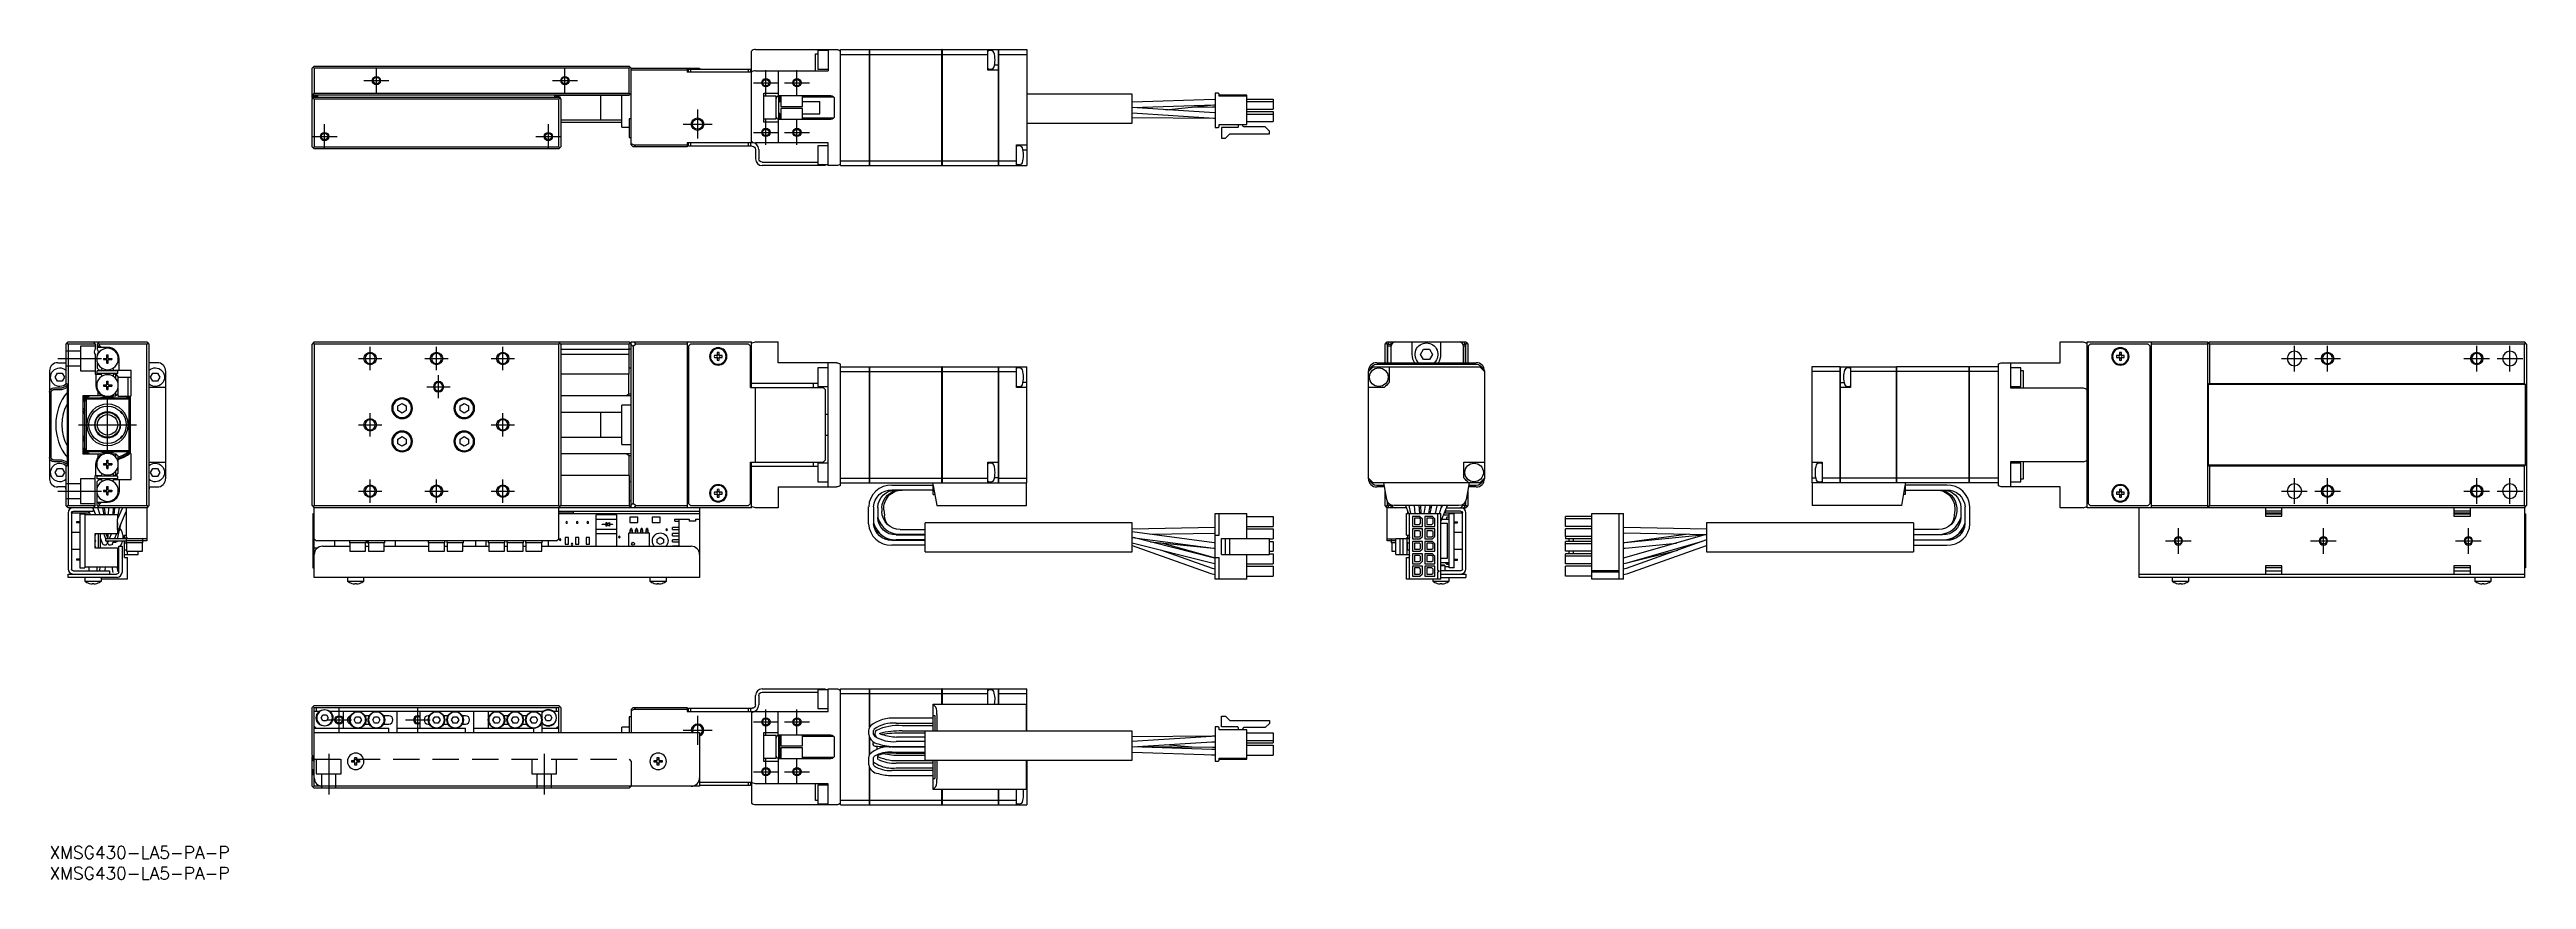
# Model space of a CAD drawing. Extents: x 0 to 598, y -8 to 192.
import ezdxf

# ---------------------------------------------------------------- set-up
doc = ezdxf.new("R2010")
doc.units = 0
doc.header["$LTSCALE"] = 0.5
doc.linetypes.add('CENTER', pattern=[50.8, 31.75, -6.35, 6.35, -6.35])
doc.linetypes.add('DASHED', pattern=[19.05, 12.7, -6.35])
for name, color, linetype in [('MSM_CENTER', 1, 'CENTER'), ('MSM_CONTINUOUS', 7, 'CONTINUOUS'), ('MSM_DASHED', 4, 'DASHED'), ('MSM_NARROW', 5, 'CONTINUOUS'), ('MSM_PART_NUMBER', 7, 'CONTINUOUS')]:
    doc.layers.add(name, color=color, linetype=linetype)
doc.styles.get("Standard").update_dxf_attribs({"font": 'txt.shx', "height": 1, "bigfont": 'bigfont.shx'})

# ---------------------------------------------------------------- blocks, each defined once
blk = doc.blocks.new('*U2')
at = {"layer": 'MSM_PART_NUMBER'}
blk.add_text('XMSG430-LA5-PA-P', height=3, dxfattribs=at).set_placement((0, -3))
blk = doc.blocks.new('*U3')
at = {"layer": 'MSM_PART_NUMBER'}
blk.add_text('XMSG430-LA5-PA-P', height=3, dxfattribs=at).set_placement((0, -8))

msp = doc.modelspace()

# ---------------------------------------------------------------- linework, layer by layer
at = {"layer": 'MSM_CENTER'}
for p, q in [((78.88, 181.76), (78.88, 187.76)), ((124.38, 181.76), (124.38, 187.76)), ((172.88, 181.26), (172.88, 187.26)), ((180.38, 181.26), (180.38, 187.26)), ((75.88, 184.76), (81.88, 184.76)), ((121.38, 184.76), (127.38, 184.76)), ((169.88, 184.26), (175.88, 184.26)), ((177.38, 184.26), (183.38, 184.26)), ((66.38, 168.26), (66.38, 174.26)), ((120.38, 168.26), (120.38, 174.26)), ((152.88, 174.26), (159.88, 174.26)), ((156.38, 177.76), (156.38, 170.76)), ((172.88, 169.26), (172.88, 175.26)), ((180.38, 169.26), (180.38, 175.26)), ((63.38, 171.26), (69.38, 171.26)), ((117.38, 171.26), (123.38, 171.26)), ((169.88, 172.26), (175.88, 172.26)), ((177.38, 172.26), (183.38, 172.26)), ((77.38, 114.9), (77.38, 120.5)), ((93.38, 114.9), (93.38, 120.5)), ((109.38, 114.9), (109.38, 120.5)), ((541.76, 114.6), (541.76, 120.8)), ((549.76, 114.6), (549.76, 120.8)), ((585.76, 114.6), (585.76, 120.8)), ((593.76, 114.6), (593.76, 120.8)), ((2, 117.7), (12.5, 117.7)), ((74.58, 117.7), (80.18, 117.7)), ((90.58, 117.7), (96.18, 117.7)), ((93.88, 108.1), (93.88, 113.7)), ((106.58, 117.7), (112.18, 117.7)), ((538.66, 117.7), (544.86, 117.7)), ((546.66, 117.7), (552.86, 117.7)), ((582.66, 117.7), (588.86, 117.7)), ((590.66, 117.7), (596.86, 117.7)), ((14, 94.7), (14, 108.7)), ((91.08, 110.9), (96.68, 110.9)), ((7, 101.7), (21, 101.7)), ((74.58, 101.7), (80.18, 101.7)), ((77.38, 98.9), (77.38, 104.5)), ((106.58, 101.7), (112.18, 101.7)), ((109.38, 98.9), (109.38, 104.5)), ((2, 85.7), (12.5, 85.7)), ((74.58, 85.7), (80.18, 85.7)), ((77.38, 82.9), (77.38, 88.5)), ((90.58, 85.7), (96.18, 85.7)), ((93.38, 82.9), (93.38, 88.5)), ((106.58, 85.7), (112.18, 85.7)), ((109.38, 82.9), (109.38, 88.5)), ((538.66, 85.7), (544.86, 85.7)), ((541.76, 82.6), (541.76, 88.8)), ((546.66, 85.7), (552.86, 85.7)), ((549.76, 82.6), (549.76, 88.8)), ((582.66, 85.7), (588.86, 85.7)), ((585.76, 82.6), (585.76, 88.8)), ((590.66, 85.7), (596.86, 85.7)), ((593.76, 82.6), (593.76, 88.8)), ((510.66, 73.7), (516.86, 73.7)), ((513.76, 70.6), (513.76, 76.8)), ((545.66, 73.7), (551.86, 73.7)), ((548.76, 70.6), (548.76, 76.8)), ((580.66, 73.7), (586.86, 73.7)), ((583.76, 70.6), (583.76, 76.8)), ((66.88, 30.5), (72.88, 30.5)), ((69.88, 27.5), (69.88, 33.5)), ((85.88, 30.5), (91.88, 30.5)), ((88.88, 27.5), (88.88, 33.5)), ((156.38, 31.5), (156.38, 24.5)), ((169.88, 30), (175.88, 30)), ((172.88, 27), (172.88, 33)), ((177.38, 30), (183.38, 30)), ((180.38, 27), (180.38, 33)), ((152.88, 28), (159.88, 28)), ((67.38, 22.3), (67.38, 12.5)), ((119.38, 22.3), (119.38, 12.5)), ((169.88, 18), (175.88, 18)), ((172.88, 15), (172.88, 21)), ((177.38, 18), (183.38, 18)), ((180.38, 15), (180.38, 21))]:
    msp.add_line(p, q, dxfattribs=at)
at = {"layer": 'MSM_CONTINUOUS'}
for p, q in [((169.38, 186.78), (169.38, 191.88)), ((170.38, 192.26), (189.88, 192.26)), ((185.38, 192.01), (185.38, 187.51)), ((187.88, 192.01), (185.38, 192.01)), ((187.88, 192.26), (187.88, 187.16)), ((190.88, 192.26), (197.87, 192.26)), ((190.88, 164.26), (190.88, 192.26)), ((197.87, 164.26), (197.87, 192.26)), ((197.88, 192.25), (197.87, 192.25)), ((197.88, 192.26), (215.37, 192.26)), ((197.88, 192.26), (197.88, 164.26)), ((215.37, 164.26), (215.37, 192.26)), ((215.38, 192.25), (215.37, 192.25)), ((215.38, 192.26), (228.98, 192.26)), ((215.38, 192.26), (215.38, 164.26)), ((226.48, 187.26), (226.48, 192.26)), ((227.47, 191.92), (226.7, 191.99)), ((228.98, 164.26), (228.98, 192.26)), ((228.98, 192.25), (228.99, 192.25)), ((228.99, 192.26), (235.88, 192.26)), ((228.99, 192.26), (228.99, 164.26)), ((235.88, 192.26), (235.88, 164.26)), ((63.38, 187.76), (63.88, 188.26)), ((63.38, 180.56), (63.38, 187.76)), ((63.63, 188.01), (63.88, 187.76)), ((63.88, 188.26), (139.88, 188.26)), ((63.88, 187.76), (63.88, 181.76)), ((139.88, 187.76), (63.88, 187.76)), ((140.38, 187.76), (139.88, 188.26)), ((139.88, 187.76), (140.13, 188.01)), ((139.88, 181.76), (139.88, 187.76)), ((140.38, 187.76), (156.88, 187.76)), ((140.38, 169.26), (140.38, 187.76)), ((153.88, 187.26), (140.38, 187.26)), ((153.88, 187.76), (153.88, 186.76)), ((169.38, 186.76), (153.88, 186.76)), ((154.18, 186.76), (154.18, 187.56)), ((154.18, 187.56), (169.18, 187.56)), ((154.68, 187.56), (154.68, 186.76)), ((156.88, 187.76), (156.88, 187.56)), ((168.68, 186.76), (168.68, 187.56)), ((169.18, 187.56), (169.18, 186.76)), ((169.38, 169.76), (169.38, 186.76)), ((170.38, 187.16), (187.88, 187.16)), ((175.88, 187.16), (175.88, 181.13)), ((184.88, 191.2), (185.38, 191.2)), ((184.88, 187.16), (184.88, 191.2)), ((185.38, 187.51), (187.88, 187.51)), ((190.88, 191.1), (197.87, 191.1)), ((197.88, 191.09), (197.87, 191.09)), ((197.88, 191.1), (215.37, 191.1)), ((215.38, 191.09), (215.37, 191.09)), ((215.38, 191.1), (226.48, 191.1)), ((228.98, 187.26), (226.48, 187.26)), ((226.7, 187.53), (227.47, 187.59)), ((228.98, 188.51), (228.05, 188.51)), ((228.98, 191.09), (228.99, 191.09)), ((228.99, 191.1), (235.88, 191.1)), ((63.88, 181.76), (63.38, 181.26)), ((139.88, 181.26), (63.38, 181.26)), ((63.38, 181.06), (64.78, 181.06)), ((63.38, 180.26), (63.88, 180.76)), ((63.48, 180.46), (63.38, 180.56)), ((63.38, 168.76), (63.38, 180.26)), ((63.48, 180.36), (63.48, 180.56)), ((63.63, 180.51), (63.88, 180.26)), ((64.48, 180.86), (63.78, 180.86)), ((63.88, 181.76), (139.88, 181.76)), ((63.88, 180.76), (122.88, 180.76)), ((63.88, 180.26), (63.88, 168.76)), ((122.88, 180.26), (63.88, 180.26)), ((64.78, 180.76), (64.78, 181.06)), ((121.98, 180.76), (121.98, 181.16)), ((139.78, 181.16), (121.98, 181.16)), ((122.98, 180.86), (122.28, 180.86)), ((122.88, 180.76), (123.38, 180.26)), ((122.88, 180.26), (123.13, 180.51)), ((122.88, 168.76), (122.88, 180.26)), ((123.28, 180.56), (123.28, 180.36)), ((123.38, 180.26), (123.38, 168.76)), ((133.08, 175.26), (133.08, 181.16)), ((138.08, 173.51), (138.08, 181.16)), ((139.78, 181.16), (139.88, 181.26)), ((140.13, 181.51), (139.88, 181.76)), ((139.88, 181.26), (140.38, 181.76)), ((172.38, 181.76), (175.88, 181.76)), ((172.38, 174.76), (172.38, 181.76)), ((175.38, 181.01), (172.38, 181.01)), ((175.38, 175.51), (175.38, 181.01)), ((175.88, 181.13), (175.97, 181.13)), ((175.9, 181.1), (175.97, 181.13)), ((175.98, 175.38), (175.98, 181.13)), ((176.18, 180.76), (175.98, 180.56)), ((175.98, 179.39), (176.18, 179.76)), ((176.18, 181.16), (188.58, 181.16)), ((176.18, 180.76), (176.18, 179.76)), ((176.48, 180.76), (176.18, 180.76)), ((176.18, 179.76), (176.48, 179.76)), ((176.48, 181.16), (176.48, 178.51)), ((181.68, 178.51), (181.68, 181.16)), ((189.28, 180.76), (181.68, 180.76)), ((181.68, 179.76), (185.88, 179.76)), ((185.88, 176.76), (185.88, 179.76)), ((189.38, 180.36), (189.38, 176.16)), ((261.28, 181.49), (235.88, 181.49)), ((261.28, 174.49), (261.28, 181.49)), ((281.17, 180.2), (261.28, 179.56)), ((281.28, 180.21), (281.17, 180.2)), ((281.28, 181.73), (281.28, 173.45)), ((282, 181.73), (281.28, 181.73)), ((282.3, 181.02), (282.3, 181.43)), ((288.93, 181.27), (282.3, 181.27)), ((288.93, 181.02), (282.3, 181.02)), ((288.93, 174.16), (288.93, 181.27)), ((288.93, 180.29), (295.28, 180.29)), ((288.93, 179.69), (295.28, 179.69)), ((295.28, 180.29), (295.28, 177.89)), ((123.38, 175.26), (138.08, 175.26)), ((123.38, 174.76), (138.08, 174.76)), ((138.08, 173.51), (139.88, 173.51)), ((139.88, 175.51), (139.88, 171.01)), ((140.38, 175.51), (139.88, 175.51)), ((172.38, 175.51), (175.38, 175.51)), ((175.88, 174.76), (172.38, 174.76)), ((175.88, 175.39), (175.88, 169.76)), ((175.88, 175.39), (175.97, 175.39)), ((175.97, 175.39), (175.89, 175.41)), ((176.18, 176.76), (175.98, 177.12)), ((175.98, 175.96), (176.18, 175.76)), ((176.18, 176.76), (176.18, 175.76)), ((176.18, 176.76), (176.48, 176.76)), ((176.18, 175.76), (176.48, 175.76)), ((188.58, 175.36), (176.18, 175.36)), ((176.48, 178.51), (181.68, 178.51)), ((176.48, 178.01), (176.48, 175.36)), ((181.68, 178.01), (176.48, 178.01)), ((181.68, 175.36), (181.68, 178.01)), ((181.68, 176.76), (185.88, 176.76)), ((181.68, 175.76), (189.28, 175.76)), ((235.88, 174.49), (261.28, 174.49)), ((261.28, 178.26), (281.21, 178.9)), ((261.28, 176.96), (281.08, 175.72)), ((261.28, 175.86), (280.95, 175.71)), ((281.16, 177.02), (261.3, 178.26)), ((269.43, 177.75), (281, 178.88)), ((275.76, 178.37), (280.62, 178.4)), ((281.28, 177.02), (280.5, 177.06)), ((280.62, 178.4), (281.28, 178.41)), ((280.95, 175.71), (281.28, 175.71)), ((281, 178.88), (281.28, 178.9)), ((281.08, 175.72), (281.28, 175.71)), ((281.28, 177.01), (281.16, 177.02)), ((281.21, 178.9), (281.28, 178.91)), ((281.28, 173.45), (282, 173.45)), ((282.3, 174.16), (288.93, 174.16)), ((282.3, 173.75), (282.3, 174.16)), ((282.83, 173.41), (282.83, 170.88)), ((286.68, 173.41), (282.83, 173.41)), ((286.83, 174.16), (286.83, 173.56)), ((287.98, 173.88), (287.98, 174.16)), ((293.39, 173.6), (288.26, 173.6)), ((288.93, 177.89), (295.28, 177.89)), ((288.93, 177.29), (295.28, 177.29)), ((288.93, 176.69), (295.28, 176.69)), ((288.93, 174.89), (295.28, 174.89)), ((294.39, 172.6), (293.39, 173.6)), ((295.28, 177.29), (295.28, 174.89)), ((63.88, 168.26), (63.38, 168.76)), ((63.88, 168.76), (63.63, 168.51)), ((63.88, 168.76), (122.88, 168.76)), ((122.88, 168.26), (63.88, 168.26)), ((123.13, 168.51), (122.88, 168.76)), ((122.88, 168.26), (123.13, 168.51)), ((123.38, 168.76), (123.13, 168.51)), ((139.88, 171.01), (140.38, 171.01)), ((140.38, 169.56), (140.99, 169.26)), ((140.88, 168.76), (140.38, 169.26)), ((153.88, 168.76), (140.88, 168.76)), ((140.99, 169.26), (153.88, 169.26)), ((140.99, 169.26), (141.49, 168.76)), ((169.58, 169.76), (153.88, 169.76)), ((153.88, 169.76), (153.88, 168.76)), ((154.18, 168.96), (154.18, 169.76)), ((169.58, 168.96), (154.18, 168.96)), ((154.68, 169.76), (154.68, 168.96)), ((168.68, 168.96), (168.68, 169.76)), ((169.18, 169.76), (169.18, 168.96)), ((187.88, 169.76), (170.38, 169.76)), ((170.38, 168.16), (170.38, 165.86)), ((171.18, 168.16), (171.18, 165.86)), ((185.38, 169.01), (185.38, 164.51)), ((187.88, 169.01), (185.38, 169.01)), ((187.88, 164.26), (187.88, 169.76)), ((233.38, 169.26), (235.88, 169.26)), ((233.38, 164.26), (233.38, 169.26)), ((234.36, 168.92), (233.59, 168.99)), ((235.88, 168.01), (234.94, 168.01)), ((282.83, 170.88), (283.83, 170.88)), ((283.83, 170.88), (284.85, 171.9)), ((284.85, 171.9), (294.39, 171.9)), ((294.39, 171.9), (294.39, 172.6)), ((171.98, 165.06), (185.38, 165.06)), ((187.18, 164.26), (171.98, 164.26)), ((185.38, 164.51), (187.88, 164.51)), ((186.68, 164.26), (186.68, 164.51)), ((187.18, 164.51), (187.18, 164.26)), ((189.88, 164.26), (187.88, 164.26)), ((190.88, 165.41), (197.87, 165.41)), ((190.88, 164.26), (197.87, 164.26)), ((197.88, 165.42), (197.87, 165.42)), ((197.88, 164.27), (197.87, 164.27)), ((197.88, 165.41), (215.37, 165.41)), ((197.88, 164.26), (215.37, 164.26)), ((215.38, 165.42), (215.37, 165.42)), ((215.38, 164.27), (215.37, 164.27)), ((215.38, 165.41), (228.98, 165.41)), ((215.38, 164.26), (228.98, 164.26)), ((228.98, 165.42), (228.99, 165.42)), ((228.98, 164.27), (228.99, 164.27)), ((228.99, 165.41), (233.38, 165.41)), ((228.99, 164.26), (235.88, 164.26)), ((233.59, 164.53), (234.36, 164.59)), ((4, 121.2), (4.5, 121.7)), ((4, 111.7), (4, 121.2)), ((4.5, 121.2), (4.25, 121.45)), ((4.5, 121.7), (23.5, 121.7)), ((4.5, 121.2), (4.5, 82.2)), ((11, 121.2), (4.5, 121.2)), ((10.5, 121.7), (11, 121.2)), ((11, 121.2), (11, 119.96)), ((12, 121.7), (11.5, 121.2)), ((11.5, 121.2), (11.5, 119.96)), ((14, 120.4), (11.5, 120.4)), ((12, 120.9), (11.65, 120.4)), ((12, 121.2), (11.75, 121.45)), ((12, 121.2), (12, 120.9)), ((23.5, 121.2), (12, 121.2)), ((12.5, 120.4), (12, 120.9)), ((23.5, 121.7), (24, 121.2)), ((23.75, 121.45), (23.5, 121.2)), ((23.5, 82.2), (23.5, 121.2)), ((24, 121.2), (24, 82.2)), ((63.88, 121.7), (63.38, 121.2)), ((63.38, 82.2), (63.38, 121.2)), ((63.63, 121.45), (63.88, 121.2)), ((63.88, 121.7), (139.88, 121.7)), ((122.88, 121.2), (63.88, 121.2)), ((63.88, 121.2), (63.88, 82.2)), ((123.38, 121.2), (122.88, 121.7)), ((122.88, 121.2), (123.13, 121.45)), ((122.88, 82.2), (122.88, 121.2)), ((139.88, 121.2), (123.38, 121.2)), ((123.38, 121.2), (123.38, 82.2)), ((123.38, 119.96), (139.88, 119.96)), ((140.38, 121.2), (139.88, 121.7)), ((139.88, 121.2), (140.13, 121.45)), ((139.88, 119.96), (139.88, 121.2)), ((139.88, 113.9), (139.88, 119.95)), ((140.38, 119.95), (139.88, 119.95)), ((140.38, 81.7), (140.38, 121.7)), ((140.38, 121.7), (169.38, 121.7)), ((140.88, 120.58), (140.38, 121.08)), ((141.49, 121.2), (140.88, 120.58)), ((140.88, 120.58), (140.88, 82.81)), ((140.99, 121.7), (141.49, 121.2)), ((153.88, 121.2), (141.49, 121.2)), ((153.88, 121.7), (153.88, 81.7)), ((154.68, 121.2), (154.18, 120.7)), ((154.18, 120.7), (154.18, 82.7)), ((168.68, 121.2), (154.68, 121.2)), ((169.18, 120.7), (168.68, 121.2)), ((169.18, 110.7), (169.18, 120.7)), ((169.38, 110.7), (169.38, 121.7)), ((170.38, 121.7), (175.88, 121.7)), ((175.88, 116.7), (175.88, 121.7)), ((322.3, 121.2), (322.8, 121.7)), ((322.3, 116.7), (322.3, 121.2)), ((322.8, 121.2), (322.55, 121.45)), ((323.3, 121.7), (322.8, 121.2)), ((322.8, 121.7), (341.8, 121.7)), ((322.8, 121.2), (322.8, 116.7)), ((323, 116.7), (323, 121.2)), ((323, 121.2), (323.8, 121.2)), ((323.8, 120.7), (323, 120.7)), ((323.8, 120.7), (323.8, 121.7)), ((323.8, 116.7), (323.8, 120.7)), ((328.8, 121.7), (328.8, 118.7)), ((330.86, 118.7), (331.58, 119.95)), ((331.58, 119.95), (333.02, 119.95)), ((333.02, 119.95), (333.74, 118.7)), ((335.8, 118.7), (335.8, 121.7)), ((340.8, 121.5), (340.8, 121.7)), ((341.07, 121.2), (341.6, 121.2)), ((341.6, 120.7), (341.2, 120.7)), ((341.2, 116.7), (341.2, 120.7)), ((341.8, 121.2), (341.3, 121.7)), ((341.6, 121.2), (341.6, 116.7)), ((341.8, 121.7), (342.05, 121.45)), ((342.05, 121.45), (341.8, 121.2)), ((341.8, 116.7), (341.8, 121.2)), ((342.05, 121.45), (342.3, 121.2)), ((342.3, 121.2), (342.3, 116.7)), ((485.26, 116.7), (485.26, 121.7)), ((485.26, 121.7), (490.76, 121.7)), ((491.76, 121.7), (520.76, 121.7)), ((491.76, 81.7), (491.76, 121.7)), ((492.46, 121.2), (491.96, 120.7)), ((491.96, 120.7), (491.96, 82.7)), ((506.46, 121.2), (492.46, 121.2)), ((506.96, 120.7), (506.46, 121.2)), ((506.96, 82.7), (506.96, 120.7)), ((507.26, 81.7), (507.26, 121.7)), ((520.76, 121.2), (507.26, 121.2)), ((520.76, 121.7), (520.76, 81.7)), ((521.26, 121.7), (520.76, 121.2)), ((521.01, 121.45), (521.26, 121.2)), ((521.26, 121.7), (597.26, 121.7)), ((521.26, 121.2), (521.26, 111.7)), ((597.26, 121.2), (521.26, 121.2)), ((597.76, 121.2), (597.26, 121.7)), ((597.26, 121.2), (597.51, 121.45)), ((597.26, 111.7), (597.26, 121.2)), ((597.76, 121.2), (597.76, 82.2)), ((0, 114.7), (0, 88.7)), ((1.35, 113.2), (1.92, 114.2)), ((1.92, 114.2), (3.08, 114.2)), ((2, 116.7), (4, 116.7)), ((3.08, 114.2), (3.65, 113.2)), ((11, 118.64), (11, 113.9)), ((11, 113.9), (12.46, 113.9)), ((11.2, 113.9), (11.2, 111.2)), ((11.5, 118.64), (11.5, 118.31)), ((11.5, 116.88), (11.5, 115.4)), ((11.5, 115.4), (12, 114.9)), ((11.5, 114.1), (11.5, 114.7)), ((16.5, 114.7), (11.5, 114.7)), ((16.5, 114.1), (11.5, 114.1)), ((12, 114.9), (12.48, 114.9)), ((12.46, 113.9), (12.54, 113.76)), ((12.54, 114.99), (12.48, 114.9)), ((13, 117.74), (13.8, 117.74)), ((13, 117.74), (13, 117.45)), ((13, 117.45), (13.8, 117.45)), ((13.53, 117.45), (13.53, 117.74)), ((13.86, 118.6), (14.15, 118.6)), ((13.86, 117.8), (13.86, 118.6)), ((14.15, 118.07), (13.86, 118.07)), ((13.86, 116.6), (13.86, 117.39)), ((13.86, 117.13), (14.15, 117.13)), ((13.86, 116.6), (14.15, 116.6)), ((14.15, 117.8), (14.15, 118.6)), ((14.15, 116.6), (14.15, 117.39)), ((14.21, 117.74), (15, 117.74)), ((14.21, 117.45), (15, 117.45)), ((14.47, 117.45), (14.47, 117.74)), ((15, 117.74), (15, 117.45)), ((15.52, 114.9), (15.33, 115.22)), ((15.33, 113.52), (15.54, 113.9)), ((15.52, 114.9), (19.7, 114.9)), ((16, 113.9), (15.54, 113.9)), ((16, 112.86), (16, 113.9)), ((16, 113.9), (16.5, 113.4)), ((16.5, 114.1), (16.5, 114.7)), ((16.8, 114.9), (16.8, 117.6)), ((19.7, 108.7), (19.7, 114.9)), ((26, 116.7), (24, 116.7)), ((24.35, 113.2), (24.92, 114.2)), ((24.92, 114.2), (26.08, 114.2)), ((26.08, 114.2), (26.65, 113.2)), ((28, 114.7), (28, 110.7)), ((139.88, 118.64), (123.38, 118.64)), ((139.88, 113.9), (123.38, 113.9)), ((139.78, 109.2), (139.78, 113.9)), ((139.88, 115.45), (140.38, 115.45)), ((161.14, 118.44), (160.46, 118.44)), ((160.46, 117.96), (161.14, 117.96)), ((161.14, 119.12), (161.14, 118.44)), ((161.14, 117.96), (161.14, 117.28)), ((161.62, 118.44), (161.62, 119.12)), ((162.3, 118.44), (161.62, 118.44)), ((161.62, 117.28), (161.62, 117.96)), ((161.62, 117.96), (162.3, 117.96)), ((189.88, 116.7), (175.88, 116.7)), ((185.38, 115.45), (185.38, 110.95)), ((187.88, 115.45), (185.38, 115.45)), ((187.88, 86.7), (187.88, 116.7)), ((190.88, 87.08), (190.88, 116.31)), ((190.88, 115.7), (197.87, 115.7)), ((190.88, 114.54), (197.87, 114.54)), ((197.87, 87.7), (197.87, 115.7)), ((197.88, 115.69), (197.87, 115.69)), ((197.88, 114.54), (197.87, 114.54)), ((197.88, 115.7), (215.37, 115.7)), ((197.88, 115.7), (197.88, 87.7)), ((197.88, 114.54), (215.37, 114.54)), ((215.37, 87.7), (215.37, 115.7)), ((215.38, 115.69), (215.37, 115.69)), ((215.38, 114.54), (215.37, 114.54)), ((215.38, 115.7), (228.98, 115.7)), ((215.38, 115.7), (215.38, 87.7)), ((215.38, 114.54), (228.98, 114.54)), ((228.98, 87.7), (228.98, 115.7)), ((228.98, 115.69), (228.99, 115.69)), ((228.98, 114.54), (228.99, 114.54)), ((228.99, 115.7), (235.88, 115.7)), ((228.99, 115.7), (228.99, 87.7)), ((228.99, 114.54), (233.38, 114.54)), ((233.38, 110.7), (233.38, 115.7)), ((234.36, 115.36), (233.59, 115.43)), ((235.88, 87.7), (235.88, 115.7)), ((318.3, 88.7), (318.3, 114.7)), ((319.46, 115.7), (345.15, 115.7)), ((320.3, 116.7), (344.3, 116.7)), ((320.3, 116.31), (344.3, 116.31)), ((323.3, 115.7), (323.3, 111.95)), ((331.58, 117.45), (330.86, 118.7)), ((333.02, 117.45), (331.58, 117.45)), ((333.74, 118.7), (333.02, 117.45)), ((346.3, 114.7), (346.3, 88.7)), ((432.15, 115.7), (425.26, 115.7)), ((425.26, 115.7), (425.26, 87.7)), ((432.15, 114.54), (425.26, 114.54)), ((432.15, 87.7), (432.15, 115.7)), ((432.16, 115.69), (432.15, 115.69)), ((432.16, 114.53), (432.15, 114.53)), ((432.16, 115.7), (432.16, 87.7)), ((432.16, 115.7), (445.76, 115.7)), ((434.44, 115.43), (433.67, 115.36)), ((434.66, 115.7), (434.66, 110.7)), ((445.76, 114.54), (434.66, 114.54)), ((445.76, 87.7), (445.76, 115.7)), ((445.76, 115.69), (445.77, 115.69)), ((445.76, 114.53), (445.77, 114.53)), ((445.77, 115.7), (445.77, 87.7)), ((463.26, 115.7), (445.77, 115.7)), ((463.26, 114.54), (445.77, 114.54)), ((463.26, 87.7), (463.26, 115.7)), ((463.26, 115.69), (463.27, 115.69)), ((463.26, 114.53), (463.27, 114.53)), ((463.27, 115.7), (463.27, 87.7)), ((470.26, 115.7), (463.27, 115.7)), ((470.26, 114.54), (463.27, 114.54)), ((470.26, 116.31), (470.26, 87.08)), ((471.26, 116.7), (485.26, 116.7)), ((473.26, 116.7), (473.26, 110.6)), ((475.76, 115.45), (473.26, 115.45)), ((475.76, 110.95), (475.76, 115.45)), ((475.76, 114.78), (476.26, 114.78)), ((476.26, 114.78), (476.26, 110.6)), ((491.96, 115.95), (491.76, 115.95)), ((499.52, 118.44), (498.84, 118.44)), ((498.84, 117.96), (499.52, 117.96)), ((499.52, 119.12), (499.52, 118.44)), ((499.52, 117.96), (499.52, 117.28)), ((500, 118.44), (500, 119.12)), ((500.68, 118.44), (500, 118.44)), ((500, 117.28), (500, 117.96)), ((500, 117.96), (500.68, 117.96)), ((507.26, 115.95), (506.96, 115.95)), ((507.26, 115.45), (506.96, 115.45)), ((0.38, 93.92), (0.38, 109.47)), ((1, 110.6), (2.5, 110.6)), ((1.13, 110.21), (2.5, 110.21)), ((1.92, 112.2), (1.35, 113.2)), ((3.08, 112.2), (1.92, 112.2)), ((3.65, 113.2), (3.08, 112.2)), ((4.3, 111.4), (4, 111.7)), ((4.3, 92), (4.3, 111.4)), ((8, 108.7), (8, 94.7)), ((13.29, 108.7), (8, 108.7)), ((8.5, 107.4), (8.8, 107.7)), ((9, 107.9), (8.8, 107.7)), ((8.8, 107.7), (8.8, 95.7)), ((9, 107.9), (9.3, 108.2)), ((19, 107.9), (9, 107.9)), ((9.3, 108.2), (18.7, 108.2)), ((11.7, 108.7), (11.7, 109.6)), ((12.2, 109.05), (12.2, 108.7)), ((13, 111.34), (13.8, 111.34)), ((13, 111.34), (13, 111.05)), ((13, 111.05), (13.8, 111.05)), ((13.53, 111.05), (13.53, 111.34)), ((13.86, 112.2), (14.15, 112.2)), ((13.86, 111.4), (13.86, 112.2)), ((14.15, 111.67), (13.86, 111.67)), ((13.86, 110.2), (13.86, 110.99)), ((13.86, 110.73), (14.15, 110.73)), ((13.86, 110.2), (14.15, 110.2)), ((14.15, 111.4), (14.15, 112.2)), ((14.15, 110.2), (14.15, 110.99)), ((14.21, 111.34), (15, 111.34)), ((14.21, 111.05), (15, 111.05)), ((14.47, 111.05), (14.47, 111.34)), ((14.71, 108.7), (16, 108.7)), ((15, 111.34), (15, 111.05)), ((16, 108.7), (16, 109.54)), ((16.5, 109.2), (16, 108.7)), ((16.5, 113.4), (16.5, 111.91)), ((19.7, 113.15), (16.5, 113.15)), ((16.5, 110.48), (16.5, 108.65)), ((16.5, 108.65), (19.5, 108.65)), ((18.7, 108.2), (19, 107.9)), ((19, 108.65), (19, 113.15)), ((19.2, 107.7), (19, 107.9)), ((19.2, 95.7), (19.2, 107.7)), ((19.2, 107.7), (19.5, 107.4)), ((19.5, 94.7), (19.5, 108.7)), ((19.5, 108.7), (19.7, 108.7)), ((28, 110.7), (24, 110.7)), ((24.92, 112.2), (24.35, 113.2)), ((26.08, 112.2), (24.92, 112.2)), ((26.65, 113.2), (26.08, 112.2)), ((28, 110.7), (28, 92.7)), ((140.38, 108.7), (123.38, 108.7)), ((139.08, 108.7), (139.78, 109.2)), ((139.78, 109.2), (140.38, 109.2)), ((154.18, 111.7), (153.88, 111.7)), ((153.88, 109.95), (154.18, 109.95)), ((185.38, 111.7), (169.18, 111.7)), ((169.18, 110.7), (186.68, 110.7)), ((170.38, 92.7), (170.38, 110.7)), ((184.38, 110.7), (184.38, 111.7)), ((185.38, 110.95), (187.88, 110.95)), ((187.18, 110.2), (186.68, 110.7)), ((187.18, 110.2), (187.18, 93.2)), ((235.88, 110.7), (233.38, 110.7)), ((233.59, 110.97), (234.36, 111.03)), ((235.88, 111.95), (234.94, 111.95)), ((322.05, 110.7), (318.3, 110.7)), ((432.16, 111.95), (433.09, 111.95)), ((434.66, 110.7), (432.16, 110.7)), ((433.67, 111.03), (434.44, 110.97)), ((473.26, 110.95), (475.76, 110.95)), ((473.26, 110.6), (490.76, 110.6)), ((491.96, 111.7), (491.76, 111.7)), ((491.96, 110.7), (491.76, 110.7)), ((491.96, 109.2), (491.76, 109.2)), ((506.96, 109.95), (507.26, 109.95)), ((521.26, 111.7), (520.96, 111.4)), ((597.56, 111.4), (520.96, 111.4)), ((520.96, 111.4), (520.96, 92)), ((521.26, 111.7), (597.26, 111.7)), ((597.56, 111.4), (597.26, 111.7)), ((597.56, 92), (597.56, 111.4)), ((8.5, 96), (8.5, 107.4)), ((17.2, 104.67), (17.2, 104.86)), ((17.2, 104.67), (17.43, 104.45)), ((17.43, 104.62), (17.43, 104.45)), ((17.43, 104.45), (17.56, 104.45)), ((84.08, 106.27), (85.08, 106.85)), ((84.08, 105.12), (84.08, 106.27)), ((85.08, 104.54), (84.08, 105.12)), ((85.08, 106.85), (86.08, 106.27)), ((86.08, 105.12), (85.08, 104.54)), ((86.08, 106.27), (86.08, 105.12)), ((99.08, 106.27), (100.08, 106.85)), ((99.08, 105.12), (99.08, 106.27)), ((100.08, 104.54), (99.08, 105.12)), ((100.08, 106.85), (101.08, 106.27)), ((101.08, 105.12), (100.08, 104.54)), ((101.08, 106.27), (101.08, 105.12)), ((138.08, 104.7), (123.38, 104.7)), ((133.08, 98.7), (133.08, 104.7)), ((138.08, 96.95), (138.08, 106.45)), ((140.38, 106.45), (138.08, 106.45)), ((154.08, 106.7), (153.88, 106.5)), ((154.08, 106.7), (154.08, 96.7)), ((154.18, 106.7), (154.08, 106.7)), ((187.88, 104.2), (187.18, 104.2)), ((507.06, 106.7), (506.96, 106.7)), ((507.06, 96.7), (507.06, 106.7)), ((507.26, 106.5), (507.06, 106.7)), ((8.8, 95.7), (8.5, 96)), ((8.8, 95.7), (9, 95.5)), ((11.04, 100.64), (11.04, 100.63)), ((12.56, 98.9), (12.63, 98.9)), ((12.69, 98.83), (12.63, 98.9)), ((15.38, 98.9), (15.31, 98.83)), ((15.38, 98.9), (15.44, 98.9)), ((16.97, 100.63), (16.97, 100.63)), ((17.43, 98.95), (17.2, 98.72)), ((17.2, 98.53), (17.2, 98.72)), ((17.43, 98.95), (17.43, 98.78)), ((17.56, 98.95), (17.43, 98.95)), ((17.56, 98.95), (17.56, 98.95)), ((19, 95.5), (19.2, 95.7)), ((19.5, 96), (19.2, 95.7)), ((84.08, 98.27), (85.08, 98.85)), ((84.08, 97.12), (84.08, 98.27)), ((85.08, 96.54), (84.08, 97.12)), ((85.08, 98.85), (86.08, 98.27)), ((86.08, 97.12), (85.08, 96.54)), ((86.08, 98.27), (86.08, 97.12)), ((99.08, 98.27), (100.08, 98.85)), ((99.08, 97.12), (99.08, 98.27)), ((100.08, 96.54), (99.08, 97.12)), ((100.08, 98.85), (101.08, 98.27)), ((101.08, 97.12), (100.08, 96.54)), ((101.08, 98.27), (101.08, 97.12)), ((123.38, 98.7), (138.08, 98.7)), ((138.08, 96.95), (140.38, 96.95)), ((153.88, 96.9), (154.08, 96.7)), ((154.08, 96.7), (154.18, 96.7)), ((187.18, 99.2), (187.88, 99.2)), ((506.96, 96.7), (507.06, 96.7)), ((507.06, 96.7), (507.26, 96.9)), ((2.5, 92.8), (1, 92.8)), ((2.5, 93.18), (1.13, 93.18)), ((1.35, 90.2), (1.92, 91.2)), ((1.92, 89.2), (1.35, 90.2)), ((1.92, 91.2), (3.08, 91.2)), ((3.08, 91.2), (3.65, 90.2)), ((3.65, 90.2), (3.08, 89.2)), ((4, 91.7), (4.3, 92)), ((4, 82.2), (4, 91.7)), ((8, 94.7), (13.29, 94.7)), ((9, 95.5), (19, 95.5)), ((9.3, 95.2), (9, 95.5)), ((18.7, 95.2), (9.3, 95.2)), ((11.2, 89.5), (11.2, 92.2)), ((11.7, 93.79), (11.7, 94.7)), ((12.2, 94.7), (12.2, 94.34)), ((13, 92.34), (13.8, 92.34)), ((13, 92.34), (13, 92.05)), ((13, 92.05), (13.8, 92.05)), ((13.53, 92.05), (13.53, 92.34)), ((13.86, 93.2), (14.15, 93.2)), ((13.86, 92.4), (13.86, 93.2)), ((14.15, 92.67), (13.86, 92.67)), ((13.86, 91.2), (13.86, 91.99)), ((13.86, 91.73), (14.15, 91.73)), ((13.86, 91.2), (14.15, 91.2)), ((14.15, 92.4), (14.15, 93.2)), ((14.15, 91.2), (14.15, 91.99)), ((14.21, 92.34), (15, 92.34)), ((14.21, 92.05), (15, 92.05)), ((14.47, 92.05), (14.47, 92.34)), ((14.71, 94.7), (16, 94.7)), ((15, 92.34), (15, 92.05)), ((15.54, 89.5), (15.33, 89.87)), ((16, 93.86), (16, 94.7)), ((16, 94.7), (16.5, 94.2)), ((16, 89.5), (16, 90.54)), ((16.5, 90), (16, 89.5)), ((16.5, 94.2), (16.5, 92.91)), ((16.5, 91.48), (16.5, 90)), ((19, 95.5), (18.7, 95.2)), ((19.7, 94.7), (19.5, 94.7)), ((19.7, 88.5), (19.7, 94.7)), ((24, 92.7), (28, 92.7)), ((24.35, 90.2), (24.92, 91.2)), ((24.92, 89.2), (24.35, 90.2)), ((24.92, 91.2), (26.08, 91.2)), ((26.08, 91.2), (26.65, 90.2)), ((26.65, 90.2), (26.08, 89.2)), ((28, 92.7), (28, 88.7)), ((140.38, 94.7), (123.38, 94.7)), ((139.88, 94.2), (139.18, 94.7)), ((139.88, 89.5), (139.88, 94.2)), ((140.38, 94.2), (139.88, 94.2)), ((154.18, 93.45), (153.88, 93.45)), ((153.88, 91.7), (154.18, 91.7)), ((169.18, 82.7), (169.18, 92.7)), ((169.18, 92.7), (186.68, 92.7)), ((169.18, 91.7), (185.38, 91.7)), ((169.38, 81.7), (169.38, 92.7)), ((184.38, 91.7), (184.38, 92.7)), ((185.38, 92.45), (185.38, 87.95)), ((187.88, 92.45), (185.38, 92.45)), ((186.68, 92.7), (187.18, 93.2)), ((226.48, 92.7), (228.98, 92.7)), ((226.48, 87.7), (226.48, 92.7)), ((227.47, 92.36), (226.7, 92.43)), ((341.3, 92.7), (346.3, 92.7)), ((341.3, 88.95), (341.3, 92.7)), ((425.26, 92.7), (427.76, 92.7)), ((427.55, 92.43), (426.78, 92.36)), ((427.76, 92.7), (427.76, 87.7)), ((490.76, 92.8), (473.26, 92.8)), ((473.26, 92.8), (473.26, 86.7)), ((475.76, 92.45), (473.26, 92.45)), ((475.76, 87.95), (475.76, 92.45)), ((476.26, 92.8), (476.26, 88.62)), ((491.76, 94.2), (491.96, 94.2)), ((491.96, 92.7), (491.76, 92.7)), ((491.76, 91.7), (491.96, 91.7)), ((507.26, 93.45), (506.96, 93.45)), ((520.96, 92), (521.26, 91.7)), ((597.56, 92), (520.96, 92)), ((521.26, 91.7), (521.26, 82.2)), ((597.26, 91.7), (521.26, 91.7)), ((597.26, 91.7), (597.56, 92)), ((597.26, 82.2), (597.26, 91.7)), ((3.08, 89.2), (1.92, 89.2)), ((4, 86.7), (2, 86.7)), ((4, 86), (3.88, 86.7)), ((11, 89.5), (12.46, 89.5)), ((11, 82.2), (11, 89.5)), ((11.5, 88.7), (11.5, 89.3)), ((16.5, 89.3), (11.5, 89.3)), ((16.5, 88.7), (11.5, 88.7)), ((12, 88.5), (11.5, 88)), ((11.5, 86.51), (11.5, 88)), ((11.5, 82.2), (11.5, 85.08)), ((12, 88.5), (12.48, 88.5)), ((12.54, 89.64), (12.46, 89.5)), ((12.48, 88.5), (12.54, 88.41)), ((13, 85.94), (13.8, 85.94)), ((13, 85.94), (13, 85.65)), ((13, 85.65), (13.8, 85.65)), ((13.53, 85.65), (13.53, 85.94)), ((13.86, 86.8), (14.15, 86.8)), ((13.86, 86), (13.86, 86.8)), ((14.15, 86.27), (13.86, 86.27)), ((13.86, 84.8), (13.86, 85.59)), ((13.86, 85.33), (14.15, 85.33)), ((13.86, 84.8), (14.15, 84.8)), ((14.15, 86), (14.15, 86.8)), ((14.15, 84.8), (14.15, 85.59)), ((14.21, 85.94), (15, 85.94)), ((14.21, 85.65), (15, 85.65)), ((14.47, 85.65), (14.47, 85.94)), ((15, 85.94), (15, 85.65)), ((15.33, 88.17), (15.52, 88.5)), ((15.52, 88.5), (19.7, 88.5)), ((16, 89.5), (15.54, 89.5)), ((16.5, 88.7), (16.5, 89.3)), ((16.8, 88.5), (16.8, 85.8)), ((24.12, 86.7), (24, 86)), ((24, 86.7), (26, 86.7)), ((26.08, 89.2), (24.92, 89.2)), ((139.98, 89.5), (123.38, 89.5)), ((139.88, 87.95), (139.88, 83.45)), ((140.38, 87.95), (139.88, 87.95)), ((139.98, 87.95), (139.98, 89.5)), ((161.14, 85.44), (160.46, 85.44)), ((160.46, 84.96), (161.14, 84.96)), ((161.14, 86.12), (161.14, 85.44)), ((161.14, 84.96), (161.14, 84.28)), ((161.62, 85.44), (161.62, 86.12)), ((162.3, 85.44), (161.62, 85.44)), ((161.62, 84.96), (162.3, 84.96)), ((161.62, 84.28), (161.62, 84.96)), ((175.88, 86.7), (175.88, 81.7)), ((175.88, 86.7), (189.88, 86.7)), ((185.38, 87.95), (187.88, 87.95)), ((190.88, 88.85), (197.87, 88.85)), ((190.88, 87.7), (197.87, 87.7)), ((197.88, 88.85), (197.87, 88.85)), ((197.88, 87.71), (197.87, 87.71)), ((197.88, 88.85), (215.37, 88.85)), ((197.88, 87.7), (235.88, 87.7)), ((203.28, 87.15), (213.28, 87.15)), ((213.28, 85.95), (203.28, 85.95)), ((205.76, 85.95), (205.52, 85.94)), ((213.28, 84.9), (213.28, 87.7)), ((213.28, 87.1), (214.15, 82.2)), ((213.28, 84.9), (213.67, 84.9)), ((215.38, 88.85), (215.37, 88.85)), ((215.38, 87.71), (215.37, 87.71)), ((215.38, 88.85), (226.48, 88.85)), ((226.7, 87.97), (227.47, 88.03)), ((228.98, 88.95), (228.05, 88.95)), ((228.98, 88.85), (228.99, 88.85)), ((228.98, 87.71), (228.99, 87.71)), ((228.99, 88.85), (235.88, 88.85)), ((235.78, 82.2), (235.78, 87.7)), ((345.15, 87.7), (319.46, 87.7)), ((322.11, 87.08), (320.3, 87.08)), ((322.18, 86.7), (320.3, 86.7)), ((322.71, 83.68), (322, 87.7)), ((322.3, 82.2), (322.3, 86)), ((342.6, 87.7), (341.89, 83.68)), ((342.3, 86), (342.3, 82.2)), ((344.3, 86.7), (342.42, 86.7)), ((344.3, 87.08), (342.49, 87.08)), ((425.26, 88.95), (426.2, 88.95)), ((463.26, 87.7), (425.26, 87.7)), ((425.36, 87.7), (425.36, 82.2)), ((426.78, 88.03), (427.55, 87.97)), ((432.15, 88.85), (427.76, 88.85)), ((432.16, 88.86), (432.15, 88.86)), ((432.16, 87.71), (432.15, 87.71)), ((445.76, 88.85), (432.16, 88.85)), ((445.76, 88.86), (445.77, 88.86)), ((445.76, 87.71), (445.77, 87.71)), ((463.26, 88.85), (445.77, 88.85)), ((447, 82.2), (447.86, 87.1)), ((447.86, 84.9), (447.47, 84.9)), ((447.86, 87.7), (447.86, 84.9)), ((457.86, 87.15), (447.86, 87.15)), ((447.86, 85.95), (457.86, 85.95)), ((455.38, 85.95), (455.62, 85.94)), ((463.26, 88.86), (463.27, 88.86)), ((463.26, 87.71), (463.27, 87.71)), ((470.26, 88.85), (463.27, 88.85)), ((470.26, 87.7), (463.27, 87.7)), ((485.26, 86.7), (471.26, 86.7)), ((473.26, 87.95), (475.76, 87.95)), ((476.26, 88.62), (475.76, 88.62)), ((485.26, 81.7), (485.26, 86.7)), ((491.76, 87.45), (491.96, 87.45)), ((499.52, 85.44), (498.84, 85.44)), ((498.84, 84.96), (499.52, 84.96)), ((499.52, 86.12), (499.52, 85.44)), ((499.52, 84.96), (499.52, 84.28)), ((500, 85.44), (500, 86.12)), ((500.68, 85.44), (500, 85.44)), ((500, 84.28), (500, 84.96)), ((500, 84.96), (500.68, 84.96)), ((506.96, 87.95), (507.26, 87.95)), ((506.96, 87.45), (507.26, 87.45)), ((4.25, 81.95), (4, 82.2)), ((4.25, 81.95), (4.5, 82.2)), ((4.5, 81.7), (4.25, 81.95)), ((4.5, 82.2), (11, 82.2)), ((23.5, 81.7), (4.5, 81.7)), ((4.5, 80.5), (4.5, 66.9)), ((5.3, 80.5), (5.3, 66.9)), ((5.5, 80.84), (5.5, 80.4)), ((9.5, 80.4), (5.5, 80.4)), ((5.7, 80.9), (10.5, 80.9)), ((6.5, 78.32), (6.5, 78.07)), ((7.3, 78.32), (6.5, 78.32)), ((7.3, 78.07), (6.5, 78.07)), ((7.3, 80.2), (7.3, 67.2)), ((7.3, 80.2), (8.5, 80.2)), ((8.5, 80.2), (8.5, 67.2)), ((16.5, 79.95), (8.5, 79.95)), ((9.5, 80.4), (9.5, 80.9)), ((9.5, 80.78), (9.85, 79.95)), ((11, 82.2), (10.5, 81.7)), ((10.5, 81.7), (10.5, 80.9)), ((11.16, 79.95), (10.5, 81.49)), ((11.5, 83), (14, 83)), ((11.5, 82.2), (12, 81.7)), ((11.65, 83), (12, 82.5)), ((12.25, 79.95), (11.69, 81.7)), ((11.75, 81.95), (12, 82.2)), ((12, 82.5), (12.5, 83)), ((12, 82.5), (12, 82.2)), ((12, 82.2), (23.5, 82.2)), ((13.18, 79.95), (12.84, 81.7)), ((13.11, 80.3), (13.4, 80.3)), ((13.2, 81.7), (13.45, 79.95)), ((14.2, 81.7), (14.16, 79.95)), ((15.36, 79.95), (15.4, 81.7)), ((15.37, 80.3), (15.57, 80.3)), ((15.69, 81.7), (15.54, 79.95)), ((16.4, 76.45), (16.4, 78.95)), ((16.5, 78.95), (16.4, 78.95)), ((16.4, 78.15), (16.5, 78.15)), ((16.4, 77.77), (16.5, 77.77)), ((16.83, 81.7), (16.45, 79.95)), ((17.59, 81.7), (16.5, 79.14)), ((16.5, 76.07), (18.5, 80.78)), ((16.5, 78.95), (16.5, 79.95)), ((16.5, 77.25), (16.5, 78.15)), ((18.3, 80.3), (18.5, 80.3)), ((18.5, 81.7), (18.5, 73.2)), ((23.5, 82.2), (23.75, 81.95)), ((24, 82.2), (23.5, 81.7)), ((23.5, 81.7), (23.5, 73.7)), ((63.38, 82.2), (63.88, 81.7)), ((63.58, 80.2), (63.58, 67.2)), ((63.88, 80.2), (63.58, 80.2)), ((63.88, 82.2), (63.63, 81.95)), ((63.88, 82.2), (122.88, 82.2)), ((63.88, 64.9), (63.88, 81.7)), ((169.38, 81.7), (63.88, 81.7)), ((123.13, 81.95), (122.88, 82.2)), ((122.88, 81.7), (123.38, 82.2)), ((122.88, 74.2), (122.88, 81.7)), ((122.88, 80.9), (156.88, 80.9)), ((126.38, 80.4), (122.88, 80.4)), ((156.88, 80.2), (122.88, 80.2)), ((123.38, 82.2), (139.98, 82.2)), ((126.38, 80.9), (126.38, 80.2)), ((136.88, 79.95), (131.88, 79.95)), ((131.88, 72.4), (131.88, 79.95)), ((131.88, 78.95), (136.88, 78.95)), ((133.38, 77.62), (133.38, 77.77)), ((133.38, 77.77), (134.33, 77.77)), ((134.33, 78.15), (134.48, 78.15)), ((134.33, 77.77), (134.33, 78.15)), ((134.48, 77.75), (135.16, 78.15)), ((134.48, 78.15), (134.48, 77.75)), ((135.16, 78.15), (135.16, 77.77)), ((135.16, 77.77), (135.86, 77.77)), ((135.86, 77.77), (135.86, 77.62)), ((136.88, 72.4), (136.88, 79.95)), ((139.88, 83.45), (140.38, 83.45)), ((139.88, 81.7), (140.38, 82.2)), ((139.98, 82.2), (139.98, 83.45)), ((140.18, 82), (139.98, 82.2)), ((140.01, 79.4), (140.01, 78.15)), ((142.01, 79.4), (140.01, 79.4)), ((140.01, 78.15), (142.01, 78.15)), ((140.38, 82.31), (140.88, 82.81)), ((140.88, 82.81), (141.49, 82.2)), ((141.49, 82.2), (140.99, 81.7)), ((141.49, 82.2), (153.88, 82.2)), ((142.01, 78.15), (142.01, 79.4)), ((147.4, 79.4), (145.4, 79.4)), ((145.4, 79.4), (145.4, 78.15)), ((145.4, 78.15), (147.4, 78.15)), ((147.4, 78.15), (147.4, 79.4)), ((150.88, 78.45), (150.88, 78.95)), ((150.88, 78.95), (154.38, 78.95)), ((150.88, 78.45), (151.88, 78.45)), ((151.88, 78.95), (151.88, 72.4)), ((154.18, 82.7), (154.68, 82.2)), ((154.38, 78.95), (154.38, 78.45)), ((155.88, 78.45), (154.38, 78.45)), ((154.68, 82.2), (168.68, 82.2)), ((155.88, 78.95), (155.88, 78.45)), ((155.88, 78.95), (156.88, 78.95)), ((156.88, 81.7), (156.88, 64.9)), ((168.68, 82.2), (169.18, 82.7)), ((175.88, 81.7), (170.38, 81.7)), ((197.68, 77.85), (197.68, 81.94)), ((198.88, 81.94), (198.88, 77.85)), ((198.89, 77.85), (198.88, 77.89)), ((199.88, 81.79), (199.88, 79.31)), ((200.88, 81.64), (200.88, 80.76)), ((201.36, 81.18), (201.48, 79.8)), ((211.28, 71.05), (211.28, 78.05)), ((261.28, 78.05), (211.28, 78.05)), ((214.15, 82.2), (235.78, 82.2)), ((261.28, 71.05), (261.28, 78.05)), ((281.28, 80.3), (288.93, 80.3)), ((281.28, 64.45), (281.28, 80.3)), ((282.3, 75.11), (282.3, 80.3)), ((288.93, 74.31), (288.93, 80.3)), ((288.93, 79.58), (295.28, 79.58)), ((295.28, 79.58), (295.28, 77.18)), ((322.8, 81.7), (322.3, 82.2)), ((322.55, 81.95), (322.8, 82.2)), ((322.8, 83.35), (322.8, 82.2)), ((322.8, 82.2), (323.3, 81.7)), ((322.8, 73.7), (322.8, 81.7)), ((327.41, 81.7), (322.8, 81.7)), ((323, 82.2), (323, 82.97)), ((323, 82.7), (323.24, 82.7)), ((323.8, 82.2), (323, 82.2)), ((323.8, 81.7), (323.8, 82.33)), ((340.12, 82.2), (324.48, 82.2)), ((327.2, 82.2), (328, 80.3)), ((327.49, 75.11), (327.49, 80.3)), ((327.49, 80.3), (335.77, 80.3)), ((327.8, 80.3), (327.8, 80.78)), ((328.55, 80.3), (328.13, 82.2)), ((328.2, 64.45), (328.2, 80.3)), ((328.93, 79.58), (328.93, 77.18)), ((330.73, 79.58), (328.93, 79.58)), ((329.36, 82.2), (329.52, 80.3)), ((330.63, 79.16), (329.38, 79.16)), ((329.38, 79.16), (329.38, 77.69)), ((330.73, 80.3), (330.57, 82.2)), ((330.9, 81.7), (330.61, 81.7)), ((330.88, 78.91), (330.63, 79.16)), ((330.63, 77.69), (330.88, 77.94)), ((330.73, 79.58), (331.33, 78.98)), ((330.88, 77.94), (330.88, 78.91)), ((330.89, 82.2), (330.93, 80.3)), ((331.33, 77.18), (331.33, 78.98)), ((331.96, 82.2), (331.69, 80.3)), ((331.93, 79.58), (331.93, 77.18)), ((333.73, 79.58), (331.93, 79.58)), ((333.63, 79.16), (332.38, 79.16)), ((332.38, 79.16), (332.38, 77.69)), ((332.9, 80.3), (333.18, 82.2)), ((333.46, 81.7), (333.1, 81.7)), ((333.19, 80.3), (333.56, 82.2)), ((333.88, 78.91), (333.63, 79.16)), ((333.63, 77.69), (333.88, 77.94)), ((334.33, 78.98), (333.73, 79.58)), ((333.88, 77.94), (333.88, 78.91)), ((334.33, 77.18), (334.33, 78.98)), ((334.77, 82.17), (334.41, 80.3)), ((335.06, 66.53), (335.06, 80.3)), ((335.43, 80.3), (336.04, 82.2)), ((335.77, 78.35), (337.4, 82.2)), ((335.77, 64.45), (335.77, 80.3)), ((335.77, 77.95), (337.3, 77.95)), ((336.09, 82.18), (335.83, 81.57)), ((335.87, 81.7), (335.89, 81.7)), ((336.02, 78.95), (337.8, 78.95)), ((336.45, 79.95), (337.8, 79.95)), ((336.8, 80.78), (336.8, 80.4)), ((340.8, 80.4), (336.8, 80.4)), ((340.6, 80.9), (336.85, 80.9)), ((337.19, 81.7), (341.8, 81.7)), ((337.8, 79.4), (337.25, 79.4)), ((337.25, 78.95), (337.25, 79.4)), ((337.3, 77.95), (337.3, 69.45)), ((339, 80.2), (337.8, 80.2)), ((337.8, 67.2), (337.8, 80.2)), ((339, 67.2), (339, 80.2)), ((339, 78.32), (339.8, 78.32)), ((339, 78.07), (339.8, 78.07)), ((339.8, 78.07), (339.8, 78.32)), ((340.8, 81.7), (340.8, 81.9)), ((340.8, 80.4), (340.8, 80.84)), ((341, 66.9), (341, 80.5)), ((341.6, 82.2), (341.07, 82.2)), ((341.3, 81.7), (341.8, 82.2)), ((341.37, 82.7), (341.6, 82.7)), ((341.6, 82.97), (341.6, 82.2)), ((341.8, 82.2), (341.8, 83.35)), ((341.8, 82.2), (342.05, 81.95)), ((342.05, 81.95), (341.8, 81.7)), ((341.8, 66.9), (341.8, 80.5)), ((342.3, 82.2), (342.05, 81.95)), ((365.86, 78.98), (365.86, 79.58)), ((372.21, 79.58), (365.86, 79.58)), ((372.21, 78.98), (365.86, 78.98)), ((365.86, 77.18), (365.86, 78.98)), ((372.21, 64.45), (372.21, 80.3)), ((372.21, 80.3), (379.86, 80.3)), ((378.84, 64.45), (378.84, 80.3)), ((379.86, 64.45), (379.86, 80.3)), ((399.86, 78.05), (399.86, 71.05)), ((449.86, 78.05), (399.86, 78.05)), ((447, 82.2), (425.36, 82.2)), ((449.86, 78.05), (449.86, 71.05)), ((459.78, 81.18), (459.66, 79.8)), ((460.26, 81.64), (460.26, 80.76)), ((461.26, 81.79), (461.26, 79.31)), ((462.25, 77.85), (462.26, 77.89)), ((462.26, 81.94), (462.26, 77.85)), ((463.46, 77.85), (463.46, 81.94)), ((490.76, 81.7), (485.26, 81.7)), ((597.26, 81.7), (491.76, 81.7)), ((491.96, 82.7), (492.46, 82.2)), ((492.46, 82.2), (506.46, 82.2)), ((504.26, 64.9), (504.26, 81.7)), ((506.46, 82.2), (506.96, 82.7)), ((507.26, 82.2), (520.76, 82.2)), ((520.76, 82.2), (521.26, 81.7)), ((521.26, 82.2), (521.01, 81.95)), ((521.26, 82.2), (597.26, 82.2)), ((534.76, 81.7), (534.76, 79.7)), ((535.71, 80.9), (534.76, 80.9)), ((538.76, 80.4), (534.76, 80.4)), ((534.76, 80.2), (538.76, 80.2)), ((534.76, 79.7), (538.76, 79.7)), ((537.81, 80.9), (535.71, 80.9)), ((538.76, 80.9), (537.81, 80.9)), ((538.26, 80.2), (538.26, 80.4)), ((538.76, 79.7), (538.76, 81.7)), ((580.26, 81.7), (580.26, 79.7)), ((581.21, 80.9), (580.26, 80.9)), ((584.26, 80.4), (580.26, 80.4)), ((580.26, 80.2), (584.26, 80.2)), ((580.26, 79.7), (584.26, 79.7)), ((583.31, 80.9), (581.21, 80.9)), ((584.26, 80.9), (583.31, 80.9)), ((584.26, 79.7), (584.26, 81.7)), ((597.51, 81.95), (597.26, 82.2)), ((597.26, 81.7), (597.76, 82.2)), ((597.26, 81.7), (597.26, 64.9)), ((597.26, 80.2), (597.56, 80.2)), ((597.56, 80.2), (597.56, 67.2)), ((7.3, 75.7), (5.3, 75.7)), ((11, 75.45), (16.5, 75.45)), ((11, 71.95), (11, 75.45)), ((16.5, 71.95), (11, 71.95)), ((11.7, 75.45), (11.7, 71.95)), ((12.2, 75.45), (12.2, 71.95)), ((12.2, 74.42), (12.8, 73.01)), ((13.6, 74.2), (13.07, 75.45)), ((13.5, 74.2), (13.5, 73.7)), ((23.5, 74.2), (13.5, 74.2)), ((13.5, 73.7), (18.5, 73.7)), ((13.92, 74.73), (13.69, 75.45)), ((13.9, 73.48), (13.81, 73.7)), ((14.07, 75.45), (14.05, 74.56)), ((14.19, 73.7), (14.1, 73.48)), ((14.93, 75.45), (14.4, 74.2)), ((15.2, 73.01), (15.49, 73.7)), ((15.71, 74.2), (16.24, 75.45)), ((16.4, 77.62), (16.5, 77.62)), ((16.4, 77.25), (16.5, 77.25)), ((16.5, 76.45), (16.4, 76.45)), ((16.43, 74.2), (17.18, 77.68)), ((16.5, 75.45), (16.5, 76.45)), ((16.5, 67.45), (16.5, 71.95)), ((16.7, 72.4), (17.5, 72.4)), ((16.7, 66.2), (16.7, 72.4)), ((17.5, 72.4), (17.5, 66.1)), ((18.1, 74.2), (18.1, 75.11)), ((18.1, 75.11), (18.5, 75.11)), ((18.1, 69.65), (18.1, 73.7)), ((18.1, 73.2), (18.5, 73.2)), ((18.35, 74.31), (18.5, 74.31)), ((19, 74.2), (18.5, 74.7)), ((22.5, 73.7), (18.5, 73.7)), ((22.5, 73.2), (18.5, 73.2)), ((22.5, 73.2), (18.5, 73.2)), ((18.6, 73.2), (18.6, 71.2)), ((22.4, 71.2), (22.4, 73.2)), ((22.5, 73.2), (22.5, 74.2)), ((23.5, 73.7), (22.5, 73.7)), ((63.88, 74.2), (64.38, 73.7)), ((64.62, 71.95), (63.88, 71.95)), ((122.38, 73.7), (64.38, 73.7)), ((65.88, 72.4), (72.48, 72.4)), ((68.88, 72.4), (68.88, 73.7)), ((72.38, 73.7), (72.38, 73.2)), ((76.38, 73.2), (72.38, 73.2)), ((72.48, 73.2), (72.48, 71.2)), ((76.28, 71.2), (76.28, 73.2)), ((76.28, 72.4), (76.98, 72.4)), ((76.38, 73.2), (76.38, 73.7)), ((76.63, 73.26), (76.63, 73.7)), ((76.98, 73.06), (76.63, 73.26)), ((76.88, 73.7), (76.88, 73.2)), ((80.88, 73.2), (76.88, 73.2)), ((76.98, 73.2), (76.98, 71.2)), ((80.78, 71.2), (80.78, 73.2)), ((80.78, 72.4), (91.48, 72.4)), ((80.88, 73.2), (80.88, 73.7)), ((83.48, 72.4), (83.48, 73.7)), ((91.38, 73.7), (91.38, 73.2)), ((95.38, 73.2), (91.38, 73.2)), ((91.48, 73.2), (91.48, 71.2)), ((95.28, 71.2), (95.28, 73.2)), ((95.28, 72.4), (95.98, 72.4)), ((95.38, 73.2), (95.38, 73.7)), ((95.88, 73.7), (95.88, 73.2)), ((99.88, 73.2), (95.88, 73.2)), ((95.98, 73.2), (95.98, 71.2)), ((99.78, 71.2), (99.78, 73.2)), ((99.78, 72.4), (105.98, 72.4)), ((99.88, 73.2), (99.88, 73.7)), ((102.88, 72.4), (102.88, 73.7)), ((105.28, 73.7), (105.28, 72.4)), ((105.88, 73.7), (105.88, 73.2)), ((109.88, 73.2), (105.88, 73.2)), ((105.98, 73.2), (105.98, 71.2)), ((109.78, 71.2), (109.78, 73.2)), ((109.78, 72.4), (110.48, 72.4)), ((109.88, 73.2), (109.88, 73.7)), ((110.38, 73.7), (110.38, 73.2)), ((114.38, 73.2), (110.38, 73.2)), ((110.48, 73.2), (110.48, 71.2)), ((114.28, 71.2), (114.28, 73.2)), ((114.28, 72.4), (114.98, 72.4)), ((114.38, 73.2), (114.38, 73.7)), ((114.88, 73.7), (114.88, 73.2)), ((118.88, 73.2), (114.88, 73.2)), ((114.98, 73.2), (114.98, 71.2)), ((118.78, 71.2), (118.78, 73.2)), ((118.78, 72.4), (154.88, 72.4)), ((118.88, 73.2), (118.88, 73.7)), ((120.38, 72.4), (120.38, 73.7)), ((122.38, 73.7), (122.88, 74.2)), ((124.41, 74.5), (124.41, 72.9)), ((125.21, 74.5), (124.41, 74.5)), ((124.41, 72.9), (125.21, 72.9)), ((125.21, 72.9), (125.21, 74.5)), ((126.95, 74.5), (126.95, 72.9)), ((127.75, 74.5), (126.95, 74.5)), ((126.95, 72.9), (127.75, 72.9)), ((127.75, 72.9), (127.75, 74.5)), ((130.29, 74.5), (129.49, 74.5)), ((129.49, 74.5), (129.49, 72.9)), ((129.49, 72.9), (130.29, 72.9)), ((130.29, 72.9), (130.29, 74.5)), ((136.88, 76.45), (131.88, 76.45)), ((131.88, 75.45), (136.88, 75.45)), ((134.33, 77.62), (133.38, 77.62)), ((134.33, 77.25), (134.33, 77.62)), ((134.48, 77.25), (134.33, 77.25)), ((135.16, 77.25), (134.48, 77.64)), ((134.48, 77.64), (134.48, 77.25)), ((135.86, 77.62), (135.16, 77.62)), ((135.16, 77.62), (135.16, 77.25)), ((139.83, 72.4), (139.83, 75.55)), ((139.93, 75.65), (144.63, 75.65)), ((140.16, 76.38), (140.27, 76.45)), ((140.16, 75.65), (140.16, 76.38)), ((140.16, 76.09), (140.59, 76.09)), ((140.47, 76.7), (140.27, 76.7)), ((140.27, 76.45), (140.27, 76.7)), ((140.47, 76.7), (140.47, 76.45)), ((140.47, 76.45), (140.59, 76.38)), ((140.59, 76.38), (140.59, 75.65)), ((141.43, 76.38), (141.54, 76.45)), ((141.43, 75.65), (141.43, 76.38)), ((141.43, 76.09), (141.86, 76.09)), ((141.74, 76.7), (141.54, 76.7)), ((141.54, 76.45), (141.54, 76.7)), ((141.74, 76.7), (141.74, 76.45)), ((141.74, 76.45), (141.86, 76.38)), ((141.86, 76.38), (141.86, 75.65)), ((142.7, 76.38), (142.81, 76.45)), ((142.7, 75.65), (142.7, 76.38)), ((142.7, 76.09), (143.13, 76.09)), ((142.81, 76.45), (142.81, 76.7)), ((143.01, 76.7), (142.81, 76.7)), ((143.01, 76.7), (143.01, 76.45)), ((143.01, 76.45), (143.13, 76.38)), ((143.13, 76.38), (143.13, 75.65)), ((143.97, 76.38), (144.08, 76.45)), ((143.97, 75.65), (143.97, 76.38)), ((143.97, 76.09), (144.4, 76.09)), ((144.28, 76.7), (144.08, 76.7)), ((144.08, 76.45), (144.08, 76.7)), ((144.28, 76.7), (144.28, 76.45)), ((144.28, 76.45), (144.4, 76.38)), ((144.4, 76.38), (144.4, 75.65)), ((144.73, 75.55), (144.73, 72.4)), ((146.63, 74.13), (147.38, 74.56)), ((146.63, 73.26), (146.63, 74.13)), ((147.38, 72.83), (146.63, 73.26)), ((147.38, 74.56), (148.13, 74.13)), ((148.13, 73.26), (147.38, 72.83)), ((148.13, 74.13), (148.13, 73.26)), ((150.38, 76.45), (150.38, 76.95)), ((151.88, 76.95), (150.38, 76.95)), ((150.38, 76.45), (151.88, 76.45)), ((150.38, 74.95), (150.38, 75.45)), ((151.88, 75.45), (150.38, 75.45)), ((150.38, 74.95), (151.88, 74.95)), ((150.38, 73.45), (150.38, 73.95)), ((151.88, 73.95), (150.38, 73.95)), ((150.38, 73.45), (151.88, 73.45)), ((150.38, 72.4), (150.38, 72.45)), ((151.88, 72.45), (150.38, 72.45)), ((203.28, 73.85), (211.28, 73.85)), ((211.28, 72.65), (203.28, 72.65)), ((203.57, 75.3), (203.54, 75.31)), ((203.54, 75.31), (203.57, 75.3)), ((204.28, 75.25), (203.57, 75.3)), ((203.57, 75.3), (204.78, 75.15)), ((211.28, 75.25), (204.28, 75.25)), ((204.28, 75.15), (211.28, 75.15)), ((211.28, 73.95), (204.28, 73.95)), ((205.28, 76.45), (211.28, 76.45)), ((281.17, 76.89), (261.28, 76.5)), ((281.04, 73.23), (261.28, 75.85)), ((261.28, 74.54), (280.87, 71.95)), ((261.28, 73.23), (280.52, 68.37)), ((261.28, 72.56), (280.25, 65.82)), ((280.84, 69.63), (261.5, 74.51)), ((265.58, 75.28), (281.13, 75.59)), ((265.7, 73.45), (280.87, 71.93)), ((280.79, 69.66), (268.47, 73.18)), ((280.87, 71.95), (281.28, 71.91)), ((280.87, 71.93), (281.28, 71.9)), ((281.28, 73.21), (281.04, 73.23)), ((281.28, 76.9), (281.11, 76.89)), ((281.13, 75.59), (281.28, 75.6)), ((281.28, 76.9), (281.17, 76.89)), ((281.28, 75.11), (282.3, 75.11)), ((282.83, 70.45), (282.83, 74.31)), ((282.83, 74.31), (294.39, 74.31)), ((283.83, 70.45), (283.83, 74.31)), ((284.85, 70.45), (284.85, 74.31)), ((288.93, 77.18), (295.28, 77.18)), ((288.93, 76.58), (295.28, 76.58)), ((294.39, 70.45), (294.39, 74.31)), ((294.39, 74.18), (295.28, 74.18)), ((294.39, 73.58), (295.28, 73.58)), ((295.28, 76.58), (295.28, 74.18)), ((295.28, 73.58), (295.28, 71.18)), ((322.8, 74.2), (324.92, 74.2)), ((324.92, 73.7), (322.8, 73.7)), ((323.8, 74.2), (323.8, 73.7)), ((323.8, 73.7), (323.8, 73.2)), ((324.92, 73.2), (323.8, 73.2)), ((324.92, 73.2), (323.8, 73.2)), ((323.9, 73.2), (323.9, 71.2)), ((324.92, 70.45), (324.92, 74.31)), ((324.92, 74.31), (327.95, 74.31)), ((325.94, 70.45), (325.94, 74.31)), ((326.64, 70.45), (326.64, 74.31)), ((327.8, 74.7), (327.41, 74.31)), ((327.49, 75.11), (328.2, 75.11)), ((327.64, 70.45), (327.64, 74.31)), ((327.8, 73.2), (327.64, 73.2)), ((327.8, 73.2), (327.64, 73.2)), ((327.64, 73.2), (328.2, 73.2)), ((327.7, 71.55), (327.7, 73.2)), ((327.8, 74.31), (327.8, 75.11)), ((327.8, 73.2), (327.8, 73.2)), ((328.93, 77.18), (331.33, 77.18)), ((328.93, 76.58), (328.93, 74.18)), ((331.33, 76.58), (328.93, 76.58)), ((328.93, 74.18), (330.73, 74.18)), ((328.93, 73.58), (328.93, 71.18)), ((331.33, 73.58), (328.93, 73.58)), ((329.38, 77.69), (330.63, 77.69)), ((330.63, 76.16), (329.38, 76.16)), ((329.38, 76.16), (329.38, 74.69)), ((329.38, 74.69), (330.63, 74.69)), ((330.63, 73.16), (329.38, 73.16)), ((329.38, 73.16), (329.38, 71.69)), ((330.88, 75.91), (330.63, 76.16)), ((330.63, 74.69), (330.88, 74.94)), ((330.88, 72.91), (330.63, 73.16)), ((330.63, 71.69), (330.88, 71.94)), ((330.73, 74.18), (331.33, 74.78)), ((330.73, 71.18), (331.33, 71.78)), ((330.88, 74.94), (330.88, 75.91)), ((330.88, 71.94), (330.88, 72.91)), ((331.33, 74.78), (331.33, 76.58)), ((331.33, 71.78), (331.33, 73.58)), ((331.93, 77.18), (334.33, 77.18)), ((331.93, 76.58), (331.93, 74.18)), ((334.33, 76.58), (331.93, 76.58)), ((331.93, 74.18), (333.73, 74.18)), ((331.93, 73.58), (331.93, 71.18)), ((333.73, 73.58), (331.93, 73.58)), ((332.38, 77.69), (333.63, 77.69)), ((333.63, 76.16), (332.38, 76.16)), ((332.38, 76.16), (332.38, 74.69)), ((332.38, 74.69), (333.63, 74.69)), ((333.63, 73.16), (332.38, 73.16)), ((332.38, 73.16), (332.38, 71.69)), ((333.88, 75.91), (333.63, 76.16)), ((333.63, 74.69), (333.88, 74.94)), ((333.88, 72.91), (333.63, 73.16)), ((333.63, 71.69), (333.88, 71.94)), ((334.33, 74.78), (333.73, 74.18)), ((334.33, 72.98), (333.73, 73.58)), ((333.88, 74.94), (333.88, 75.91)), ((333.88, 71.94), (333.88, 72.91)), ((334.33, 74.78), (334.33, 76.58)), ((334.33, 71.18), (334.33, 72.98)), ((341, 75.7), (339, 75.7)), ((372.21, 77.18), (365.86, 77.18)), ((365.86, 74.78), (365.86, 76.58)), ((372.21, 76.58), (365.86, 76.58)), ((365.86, 74.78), (365.86, 74.18)), ((372.21, 74.78), (365.86, 74.78)), ((372.21, 74.18), (365.86, 74.18)), ((372.21, 73.58), (365.86, 73.58)), ((365.86, 72.98), (365.86, 73.58)), ((372.21, 72.98), (365.86, 72.98)), ((365.86, 71.18), (365.86, 72.98)), ((366.75, 73.58), (366.75, 74.18)), ((367.75, 73.58), (367.75, 74.18)), ((379.97, 76.89), (379.86, 76.9)), ((379.86, 75.6), (379.94, 75.6)), ((379.86, 75.6), (380.01, 75.59)), ((380.14, 73.23), (379.86, 73.21)), ((379.86, 71.9), (380.27, 71.93)), ((379.94, 75.6), (399.86, 75.2)), ((399.86, 76.5), (379.97, 76.89)), ((395.56, 75.28), (380.1, 73.23)), ((399.74, 75.19), (380.14, 73.23)), ((380.27, 71.93), (392.67, 73.18)), ((399.77, 75.2), (380.35, 69.66)), ((399.86, 73.94), (380.46, 67.05)), ((380.71, 68.41), (398.92, 73.6)), ((380.89, 65.82), (399.86, 72.56)), ((455.86, 76.45), (449.86, 76.45)), ((449.86, 75.25), (456.86, 75.25)), ((456.86, 75.15), (449.86, 75.15)), ((449.86, 73.95), (456.86, 73.95)), ((457.86, 73.85), (449.86, 73.85)), ((449.86, 72.65), (457.86, 72.65)), ((457.57, 75.3), (456.36, 75.15)), ((456.86, 75.25), (457.57, 75.3)), ((457.57, 75.3), (457.6, 75.31)), ((457.6, 75.31), (457.57, 75.3)), ((5.3, 71.7), (7.3, 71.7)), ((5.7, 66.5), (14.5, 66.5)), ((6.5, 69.32), (6.5, 69.07)), ((7.3, 69.32), (6.5, 69.32)), ((7.3, 69.07), (6.5, 69.07)), ((7.3, 67.2), (8.5, 67.2)), ((8.5, 67.45), (16.5, 67.45)), ((9.5, 67.45), (9.5, 66.5)), ((11.5, 66.5), (11.5, 67.45)), ((12.17, 67.45), (12.08, 66.5)), ((13.39, 66.5), (13.47, 67.45)), ((14.5, 66.5), (14.5, 65.7)), ((15.01, 67.45), (15.26, 66.03)), ((16.54, 66.26), (16.33, 67.45)), ((16.55, 68.87), (16.5, 70.54)), ((18.1, 71.55), (18.6, 71.55)), ((18.1, 69.65), (18.81, 69.65)), ((18.35, 70.45), (21.38, 70.45)), ((18.6, 71.2), (22.4, 71.2)), ((18.81, 64.45), (18.81, 69.65)), ((18.85, 70.45), (18.85, 71.2)), ((21.38, 70.45), (21.38, 71.2)), ((63.58, 67.2), (63.88, 67.2)), ((72.48, 71.2), (76.28, 71.2)), ((76.98, 71.2), (80.78, 71.2)), ((91.48, 71.2), (95.28, 71.2)), ((95.98, 71.2), (99.78, 71.2)), ((105.98, 71.2), (109.78, 71.2)), ((110.48, 71.2), (114.28, 71.2)), ((114.98, 71.2), (118.78, 71.2)), ((211.28, 71.05), (261.28, 71.05)), ((280.69, 67.05), (268.21, 71.48)), ((280.24, 65.83), (281.28, 65.56)), ((280.25, 65.82), (281.28, 65.56)), ((280.52, 68.37), (281.28, 68.23)), ((281.28, 66.88), (280.68, 67.05)), ((281.28, 69.55), (280.79, 69.66)), ((281.28, 69.54), (280.84, 69.63)), ((281.28, 69.65), (282.3, 69.65)), ((282.3, 64.45), (282.3, 69.65)), ((282.83, 70.45), (294.39, 70.45)), ((288.93, 64.45), (288.93, 70.45)), ((288.93, 68.18), (295.28, 68.18)), ((288.93, 67.58), (295.28, 67.58)), ((294.39, 71.18), (295.28, 71.18)), ((294.39, 70.58), (295.28, 70.58)), ((295.28, 70.58), (295.28, 68.18)), ((295.28, 67.58), (295.28, 65.18)), ((323.9, 71.2), (324.92, 71.2)), ((324.92, 70.45), (327.95, 70.45)), ((327.49, 64.45), (327.49, 69.65)), ((327.49, 69.65), (328.2, 69.65)), ((327.64, 71.55), (328.2, 71.55)), ((328.93, 71.18), (330.73, 71.18)), ((328.93, 70.58), (328.93, 68.18)), ((331.33, 70.58), (328.93, 70.58)), ((328.93, 68.18), (330.73, 68.18)), ((328.93, 67.58), (328.93, 65.18)), ((331.33, 67.58), (328.93, 67.58)), ((329.38, 71.69), (330.63, 71.69)), ((330.63, 70.16), (329.38, 70.16)), ((329.38, 70.16), (329.38, 68.69)), ((329.38, 68.69), (330.63, 68.69)), ((330.63, 67.16), (329.38, 67.16)), ((329.38, 67.16), (329.38, 65.69)), ((330.88, 69.91), (330.63, 70.16)), ((330.63, 68.69), (330.88, 68.94)), ((330.88, 66.91), (330.63, 67.16)), ((330.63, 65.69), (330.88, 65.94)), ((330.73, 68.18), (331.33, 68.78)), ((330.73, 65.18), (331.33, 65.78)), ((330.88, 68.94), (330.88, 69.91)), ((330.88, 65.94), (330.88, 66.91)), ((331.33, 68.78), (331.33, 70.58)), ((331.33, 65.78), (331.33, 67.58)), ((331.93, 71.18), (334.33, 71.18)), ((331.93, 70.58), (331.93, 68.18)), ((333.73, 70.58), (331.93, 70.58)), ((331.93, 68.18), (334.33, 68.18)), ((331.93, 67.58), (331.93, 65.18)), ((334.33, 67.58), (331.93, 67.58)), ((332.38, 71.69), (333.63, 71.69)), ((333.63, 70.16), (332.38, 70.16)), ((332.38, 70.16), (332.38, 68.69)), ((332.38, 68.69), (333.63, 68.69)), ((333.63, 67.16), (332.38, 67.16)), ((332.38, 67.16), (332.38, 65.69)), ((333.88, 69.91), (333.63, 70.16)), ((333.63, 68.69), (333.88, 68.94)), ((333.88, 66.91), (333.63, 67.16)), ((333.63, 65.69), (333.88, 65.94)), ((334.33, 69.98), (333.73, 70.58)), ((333.88, 68.94), (333.88, 69.91)), ((333.88, 65.94), (333.88, 66.91)), ((334.33, 68.18), (334.33, 69.98)), ((334.33, 65.18), (334.33, 67.58)), ((335.06, 66.53), (335.16, 66.53)), ((335.16, 66.23), (335.06, 66.23)), ((335.06, 64.45), (335.06, 66.23)), ((337.3, 69.45), (335.77, 69.45)), ((335.77, 68.45), (337.8, 68.45)), ((335.77, 67.9), (336.6, 67.9)), ((336.8, 67.7), (335.77, 67.7)), ((340.6, 66.5), (335.77, 66.5)), ((336.8, 67.7), (336.6, 67.9)), ((336.8, 66.5), (336.8, 67.7)), ((337.8, 67.45), (336.8, 67.45)), ((337, 68.22), (337, 68.45)), ((337.8, 68.22), (337, 68.22)), ((337.25, 67.99), (337.25, 68.22)), ((337.8, 67.99), (337.25, 67.99)), ((339, 67.2), (337.8, 67.2)), ((339, 71.7), (341, 71.7)), ((339, 69.32), (339.8, 69.32)), ((339, 69.07), (339.8, 69.07)), ((339.8, 69.07), (339.8, 69.32)), ((372.21, 71.18), (365.86, 71.18)), ((372.21, 70.58), (365.86, 70.58)), ((365.86, 69.98), (365.86, 70.58)), ((372.21, 69.98), (365.86, 69.98)), ((365.86, 68.18), (365.86, 69.98)), ((372.21, 68.18), (365.86, 68.18)), ((365.86, 65.18), (365.86, 67.58)), ((372.21, 67.58), (365.86, 67.58)), ((366.75, 70.58), (366.75, 71.18)), ((367.75, 70.58), (367.75, 71.18)), ((372.21, 66.53), (378.84, 66.53)), ((372.21, 66.23), (378.84, 66.23)), ((380.35, 69.66), (379.86, 69.55)), ((379.86, 68.24), (380.71, 68.41)), ((379.86, 68.23), (380.62, 68.37)), ((380.46, 67.05), (379.86, 66.88)), ((380.46, 67.05), (379.86, 66.88)), ((379.86, 65.56), (380.89, 65.82)), ((380.62, 68.37), (392.93, 71.48)), ((399.86, 71.05), (449.86, 71.05)), ((534.76, 67.7), (534.76, 65.7)), ((538.76, 67.7), (534.76, 67.7)), ((538.76, 67.2), (534.76, 67.2)), ((534.76, 66.5), (538.76, 66.5)), ((538.76, 65.7), (538.76, 67.7)), ((584.26, 67.7), (580.26, 67.7)), ((580.26, 67.7), (580.26, 65.7)), ((584.26, 67.2), (580.26, 67.2)), ((580.26, 66.5), (584.26, 66.5)), ((584.26, 65.7), (584.26, 67.7)), ((597.56, 67.2), (597.26, 67.2)), ((4.5, 64.9), (4.5, 65.7)), ((4.5, 65.7), (16.2, 65.7)), ((16.3, 64.9), (4.5, 64.9)), ((8.5, 64.9), (8.5, 64)), ((8.5, 64), (12.5, 64)), ((9.55, 63.44), (9.57, 63.44)), ((10.3, 63.44), (10.7, 63.44)), ((10.3, 63.31), (10.3, 63.44)), ((10.7, 63.44), (10.7, 63.31)), ((11.43, 63.44), (11.45, 63.44)), ((12.5, 64), (12.5, 64.9)), ((18.81, 64.45), (12.5, 64.45)), ((156.88, 64.9), (63.88, 64.9)), ((71.88, 64.9), (71.88, 64)), ((71.88, 64), (75.88, 64)), ((72.93, 63.44), (72.95, 63.44)), ((73.68, 63.44), (74.08, 63.44)), ((73.68, 63.31), (73.68, 63.44)), ((74.08, 63.44), (74.08, 63.31)), ((74.81, 63.44), (74.83, 63.44)), ((75.88, 64), (75.88, 64.9)), ((144.88, 64.9), (144.88, 64)), ((144.88, 64), (148.88, 64)), ((145.93, 63.44), (145.95, 63.44)), ((146.68, 63.44), (147.08, 63.44)), ((146.68, 63.31), (146.68, 63.44)), ((147.08, 63.44), (147.08, 63.31)), ((147.81, 63.44), (147.83, 63.44)), ((148.88, 64), (148.88, 64.9)), ((288.93, 64.45), (281.28, 64.45)), ((288.93, 65.18), (295.28, 65.18)), ((335.77, 64.45), (327.49, 64.45)), ((328.93, 65.18), (330.73, 65.18)), ((329.38, 65.69), (330.63, 65.69)), ((331.93, 65.18), (334.33, 65.18)), ((332.38, 65.69), (333.63, 65.69)), ((333.8, 64.45), (333.8, 64)), ((333.8, 64), (337.8, 64)), ((334.85, 63.44), (334.87, 63.44)), ((335.6, 63.44), (336, 63.44)), ((335.6, 63.31), (335.6, 63.44)), ((335.77, 65.7), (341.8, 65.7)), ((335.77, 64.9), (341.8, 64.9)), ((336, 63.44), (336, 63.31)), ((336.73, 63.44), (336.75, 63.44)), ((337.8, 64), (337.8, 64.9)), ((341.8, 65.7), (341.8, 64.9)), ((372.21, 65.18), (365.86, 65.18)), ((379.86, 64.45), (372.21, 64.45)), ((504.26, 65.7), (597.26, 65.7)), ((597.26, 64.9), (504.26, 64.9)), ((512.26, 64.9), (512.26, 64)), ((512.26, 64), (516.26, 64)), ((513.31, 63.44), (513.33, 63.44)), ((514.06, 63.44), (514.46, 63.44)), ((514.06, 63.31), (514.06, 63.44)), ((514.46, 63.44), (514.46, 63.31)), ((515.19, 63.44), (515.21, 63.44)), ((516.26, 64), (516.26, 64.9)), ((585.26, 64.9), (585.26, 64)), ((585.26, 64), (589.26, 64)), ((586.31, 63.44), (586.33, 63.44)), ((587.06, 63.44), (587.46, 63.44)), ((587.06, 63.31), (587.06, 63.44)), ((587.46, 63.44), (587.46, 63.31)), ((588.19, 63.44), (588.21, 63.44)), ((589.26, 64), (589.26, 64.9)), ((170.38, 34.1), (170.38, 36.4)), ((171.18, 36.4), (171.18, 34.1)), ((171.98, 38), (187.18, 38)), ((171.98, 37.2), (185.38, 37.2)), ((185.38, 37.75), (185.38, 33.25)), ((187.88, 37.75), (185.38, 37.75)), ((186.68, 37.75), (186.68, 38)), ((187.18, 38), (187.18, 37.75)), ((187.88, 32.5), (187.88, 38)), ((187.88, 38), (189.88, 38)), ((190.88, 38), (197.87, 38)), ((190.88, 10), (190.88, 38)), ((190.88, 36.85), (197.87, 36.85)), ((197.87, 28.71), (197.87, 38)), ((197.88, 37.99), (197.87, 37.99)), ((197.88, 36.85), (197.87, 36.85)), ((197.88, 38), (215.37, 38)), ((197.88, 38), (197.88, 28.73)), ((197.88, 36.85), (215.37, 36.85)), ((215.37, 34.3), (215.37, 38)), ((215.38, 37.99), (215.37, 37.99)), ((215.38, 36.85), (215.37, 36.85)), ((215.38, 38), (228.98, 38)), ((215.38, 38), (215.38, 34.3)), ((215.38, 36.85), (226.48, 36.85)), ((226.48, 34.3), (226.48, 38)), ((227.47, 37.66), (226.7, 37.73)), ((228.98, 34.3), (228.98, 38)), ((228.98, 37.99), (228.99, 37.99)), ((228.98, 36.85), (228.99, 36.85)), ((228.99, 38), (235.88, 38)), ((228.99, 38), (228.99, 34.3)), ((228.99, 36.85), (235.88, 36.85)), ((235.88, 27.77), (235.88, 38)), ((63.38, 33.5), (63.88, 34)), ((63.38, 22), (63.38, 33.5)), ((63.63, 33.75), (63.88, 33.5)), ((63.88, 34), (122.88, 34)), ((63.88, 14.5), (63.88, 33.5)), ((63.88, 33.5), (122.88, 33.5)), ((65.06, 32.5), (63.88, 32.5)), ((64.38, 33.5), (64.38, 32.5)), ((65.52, 31), (65.95, 31.75)), ((65.95, 30.25), (65.52, 31)), ((65.95, 31.75), (66.82, 31.75)), ((66.82, 30.25), (65.95, 30.25)), ((66.82, 31.75), (67.25, 31)), ((67.25, 31), (66.82, 30.25)), ((119.06, 32.5), (67.71, 32.5)), ((70.88, 32.5), (70.88, 28.5)), ((73.52, 30.5), (73.95, 31.25)), ((73.95, 29.75), (73.52, 30.5)), ((73.95, 31.25), (74.82, 31.25)), ((74.82, 31.25), (75.25, 30.5)), ((75.25, 30.5), (74.82, 29.75)), ((77.15, 31.5), (76.11, 31.5)), ((78.02, 30.5), (78.45, 31.25)), ((78.45, 29.75), (78.02, 30.5)), ((78.45, 31.25), (79.32, 31.25)), ((79.32, 31.25), (79.75, 30.5)), ((79.75, 30.5), (79.32, 29.75)), ((81.88, 31.5), (80.61, 31.5)), ((83.88, 27.5), (83.88, 32.5)), ((89.38, 32.5), (89.38, 28.5)), ((91.65, 31.5), (91.38, 31.5)), ((92.52, 30.5), (92.95, 31.25)), ((92.95, 29.75), (92.52, 30.5)), ((92.95, 31.25), (93.82, 31.25)), ((93.82, 31.25), (94.25, 30.5)), ((94.25, 30.5), (93.82, 29.75)), ((96.15, 31.5), (95.11, 31.5)), ((97.02, 30.5), (97.45, 31.25)), ((97.45, 29.75), (97.02, 30.5)), ((97.45, 31.25), (98.32, 31.25)), ((98.32, 31.25), (98.75, 30.5)), ((98.75, 30.5), (98.32, 29.75)), ((100.38, 31.5), (99.61, 31.5)), ((102.38, 27.5), (102.38, 32.5)), ((105.88, 32.5), (105.88, 28.5)), ((107.02, 30.5), (107.45, 31.25)), ((107.45, 29.75), (107.02, 30.5)), ((107.45, 31.25), (108.32, 31.25)), ((108.32, 31.25), (108.75, 30.5)), ((108.75, 30.5), (108.32, 29.75)), ((110.65, 31.5), (109.61, 31.5)), ((111.52, 30.5), (111.95, 31.25)), ((111.95, 29.75), (111.52, 30.5)), ((111.95, 31.25), (112.82, 31.25)), ((112.82, 31.25), (113.25, 30.5)), ((113.25, 30.5), (112.82, 29.75)), ((115.15, 31.5), (114.11, 31.5)), ((116.02, 30.5), (116.45, 31.25)), ((116.45, 29.75), (116.02, 30.5)), ((116.45, 31.25), (117.32, 31.25)), ((117.32, 31.25), (117.75, 30.5)), ((117.75, 30.5), (117.32, 29.75)), ((118.88, 27.5), (118.88, 32.5)), ((119.52, 31), (119.95, 31.75)), ((119.95, 30.25), (119.52, 31)), ((119.95, 31.75), (120.82, 31.75)), ((120.82, 30.25), (119.95, 30.25)), ((120.82, 31.75), (121.25, 31)), ((121.25, 31), (120.82, 30.25)), ((122.88, 32.5), (121.71, 32.5)), ((122.38, 32.5), (122.38, 33.5)), ((122.88, 34), (123.38, 33.5)), ((122.88, 33.5), (123.13, 33.75)), ((122.88, 27.5), (122.88, 33.5)), ((123.38, 33.5), (123.38, 27.5)), ((139.88, 31.25), (139.88, 27.5)), ((140.38, 31.25), (139.88, 31.25)), ((140.38, 33), (140.88, 33.5)), ((140.38, 33), (140.38, 27.5)), ((140.99, 33), (140.38, 32.69)), ((140.88, 33.5), (153.88, 33.5)), ((141.49, 33.5), (140.99, 33)), ((153.88, 33), (140.99, 33)), ((153.88, 33.5), (153.88, 32.5)), ((153.88, 32.5), (169.58, 32.5)), ((154.18, 32.5), (154.18, 33.3)), ((154.18, 33.3), (169.58, 33.3)), ((154.68, 33.3), (154.68, 32.5)), ((168.68, 32.5), (168.68, 33.3)), ((169.18, 33.3), (169.18, 32.5)), ((169.38, 32.5), (169.38, 15.5)), ((170.38, 32.5), (187.88, 32.5)), ((175.88, 26.87), (175.88, 32.5)), ((185.38, 33.25), (187.88, 33.25)), ((213.28, 30.9), (204.28, 30.9)), ((213.28, 34.3), (235.78, 34.3)), ((213.28, 27.77), (213.28, 34.3)), ((213.28, 34.19), (213.88, 33.59)), ((213.28, 31.6), (213.67, 31.6)), ((213.67, 31.6), (213.67, 27.77)), ((214.15, 31.82), (214.15, 27.77)), ((235.78, 27.77), (235.78, 34.3)), ((282.83, 28.85), (282.83, 31.38)), ((282.83, 31.38), (283.83, 31.38)), ((283.83, 31.38), (284.85, 30.36)), ((284.85, 30.36), (294.39, 30.36)), ((294.39, 30.36), (294.39, 29.66)), ((64.38, 28.5), (63.88, 29)), ((63.88, 28.5), (81.88, 28.5)), ((63.88, 27.5), (156.88, 27.5)), ((74.82, 29.75), (73.95, 29.75)), ((76.11, 29.5), (77.15, 29.5)), ((79.32, 29.75), (78.45, 29.75)), ((80.61, 29.5), (81.88, 29.5)), ((81.88, 27.5), (81.88, 28.5)), ((83.88, 28.5), (100.38, 28.5)), ((91.38, 29.5), (91.65, 29.5)), ((93.82, 29.75), (92.95, 29.75)), ((95.11, 29.5), (96.15, 29.5)), ((98.32, 29.75), (97.45, 29.75)), ((99.61, 29.5), (100.38, 29.5)), ((100.38, 27.5), (100.38, 28.5)), ((102.38, 28.5), (116.88, 28.5)), ((108.32, 29.75), (107.45, 29.75)), ((109.61, 29.5), (110.65, 29.5)), ((112.82, 29.75), (111.95, 29.75)), ((114.11, 29.5), (115.15, 29.5)), ((117.32, 29.75), (116.45, 29.75)), ((116.88, 27.5), (116.88, 28.5)), ((118.88, 28.5), (122.88, 28.5)), ((122.88, 29), (122.38, 28.5)), ((138.08, 27.5), (138.08, 28.75)), ((139.88, 28.75), (138.08, 28.75)), ((156.88, 27.5), (156.88, 14.5)), ((172.38, 27.5), (175.88, 27.5)), ((172.38, 20.5), (172.38, 27.5)), ((175.38, 26.75), (172.38, 26.75)), ((175.38, 21.25), (175.38, 26.75)), ((175.88, 26.87), (175.97, 26.87)), ((175.9, 26.85), (175.97, 26.87)), ((175.98, 21.12), (175.98, 26.88)), ((176.18, 26.5), (175.98, 26.3)), ((176.18, 26.9), (188.58, 26.9)), ((176.18, 26.5), (176.18, 21.5)), ((176.48, 26.5), (176.18, 26.5)), ((176.48, 26.9), (176.48, 24.25)), ((176.48, 24.25), (181.68, 24.25)), ((181.68, 24.25), (181.68, 26.9)), ((189.28, 26.5), (181.68, 26.5)), ((189.38, 26.1), (189.38, 21.9)), ((197.68, 27.95), (197.68, 27)), ((197.87, 22.1), (197.87, 26.35)), ((197.88, 26.32), (197.88, 22.12)), ((198.72, 24.99), (198.68, 24.79)), ((198.84, 25.17), (198.72, 24.99)), ((198.88, 26.98), (198.88, 27.95)), ((199.2, 26.96), (199.22, 26.92)), ((199.22, 26.92), (199.29, 26.72)), ((199.68, 24.13), (199.68, 24.08)), ((199.68, 24.08), (199.68, 23.67)), ((200.4, 27.17), (200.35, 27.33)), ((211.28, 23.95), (203.28, 23.95)), ((204.28, 29.7), (213.28, 29.7)), ((211.28, 25.25), (204.28, 25.25)), ((204.28, 24.05), (211.28, 24.05)), ((211.28, 27.3), (205.74, 27.3)), ((213.28, 29.1), (205.76, 29.1)), ((205.76, 27.9), (213.28, 27.9)), ((205.86, 26.35), (205.82, 26.35)), ((211.28, 26.35), (205.84, 26.35)), ((261.28, 27.77), (211.28, 27.77)), ((211.28, 20.77), (211.28, 27.77)), ((261.28, 20.77), (261.28, 27.77)), ((280.95, 26.55), (261.28, 26.4)), ((280.42, 26.5), (261.28, 25.3)), ((280.49, 23.38), (261.28, 24)), ((261.3, 24), (280.5, 25.2)), ((280.62, 23.86), (261.3, 24)), ((275.76, 23.89), (269.43, 24.51)), ((281.28, 26.54), (280.42, 26.5)), ((280.5, 25.2), (281.28, 25.24)), ((281.28, 26.55), (280.67, 26.55)), ((281.28, 26.55), (280.95, 26.55)), ((282, 28.81), (281.28, 28.81)), ((281.28, 28.81), (281.28, 20.53)), ((282.3, 28.1), (282.3, 28.51)), ((288.93, 28.1), (282.3, 28.1)), ((286.68, 28.85), (282.83, 28.85)), ((286.83, 28.7), (286.83, 28.1)), ((287.98, 28.1), (287.98, 28.38)), ((293.39, 28.66), (288.26, 28.66)), ((288.93, 20.99), (288.93, 28.1)), ((288.93, 27.37), (295.28, 27.37)), ((288.93, 25.57), (295.28, 25.57)), ((288.93, 24.97), (295.28, 24.97)), ((288.93, 24.37), (295.28, 24.37)), ((294.39, 29.66), (293.39, 28.66)), ((295.28, 27.37), (295.28, 24.97)), ((295.28, 24.37), (295.28, 21.97)), ((63.88, 21.5), (63.38, 22)), ((63.38, 21.7), (63.48, 21.8)), ((63.38, 14.5), (63.38, 21.7)), ((63.38, 21.2), (63.88, 21.2)), ((63.38, 21), (63.88, 20.5)), ((63.38, 21), (63.88, 21)), ((63.48, 21.7), (63.48, 21.9)), ((63.58, 18.5), (63.88, 18.5)), ((63.58, 17.3), (63.58, 18.5)), ((63.88, 22), (63.63, 21.75)), ((63.78, 21.4), (63.88, 21.4)), ((72.95, 20.7), (73.68, 20.7)), ((73.68, 20.3), (72.95, 20.3)), ((73.68, 20.7), (73.68, 21.43)), ((73.68, 19.57), (73.68, 20.3)), ((74.08, 21.43), (74.08, 20.7)), ((74.08, 20.7), (74.81, 20.7)), ((74.81, 20.3), (74.08, 20.3)), ((74.08, 20.3), (74.08, 19.57)), ((145.95, 20.7), (146.68, 20.7)), ((146.68, 20.3), (145.95, 20.3)), ((146.68, 20.7), (146.68, 21.43)), ((146.68, 19.57), (146.68, 20.3)), ((147.08, 21.43), (147.08, 20.7)), ((147.08, 20.7), (147.81, 20.7)), ((147.08, 20.3), (147.08, 19.57)), ((147.81, 20.3), (147.08, 20.3)), ((172.38, 21.25), (175.38, 21.25)), ((175.88, 20.5), (172.38, 20.5)), ((175.88, 21.13), (175.88, 15.1)), ((175.88, 21.13), (175.97, 21.13)), ((175.97, 21.13), (175.89, 21.16)), ((175.98, 21.7), (176.18, 21.5)), ((176.18, 21.5), (176.48, 21.5)), ((188.58, 21.1), (176.18, 21.1)), ((176.48, 23.75), (176.48, 21.1)), ((181.68, 23.75), (176.48, 23.75)), ((181.68, 21.1), (181.68, 23.75)), ((181.68, 21.5), (189.28, 21.5)), ((197.68, 21.4), (197.68, 19.65)), ((197.87, 10), (197.87, 19.05)), ((197.88, 19.03), (197.88, 10)), ((198.88, 19.65), (198.88, 21.4)), ((199.68, 23.67), (199.68, 23.64)), ((199.68, 23.64), (199.73, 23.41)), ((199.88, 21.06), (199.88, 21.79)), ((202.23, 22.57), (204.28, 22.5)), ((203.28, 22.75), (211.28, 22.75)), ((213.28, 18.3), (203.28, 18.3)), ((204.28, 22.5), (211.28, 22.5)), ((213.28, 20.1), (204.28, 20.1)), ((204.28, 18.9), (213.28, 18.9)), ((211.28, 21.9), (205.28, 21.9)), ((205.28, 20.7), (213.28, 20.7)), ((211.28, 20.77), (261.28, 20.77)), ((213.28, 13.7), (213.28, 20.77)), ((213.67, 20.77), (213.67, 16.4)), ((214.15, 20.77), (214.15, 16.18)), ((235.78, 13.7), (235.78, 20.77)), ((235.88, 20.77), (235.88, 10)), ((261.28, 22.7), (281.17, 22.06)), ((280.45, 22.08), (281.28, 22.06)), ((281.28, 23.36), (280.49, 23.38)), ((281.28, 23.85), (280.62, 23.86)), ((281.17, 22.06), (281.28, 22.05)), ((281.28, 20.53), (282, 20.53)), ((282.3, 21.24), (288.93, 21.24)), ((282.3, 20.83), (282.3, 21.24)), ((282.3, 20.99), (288.93, 20.99)), ((288.93, 21.97), (295.28, 21.97)), ((63.88, 14), (63.38, 14.5)), ((63.58, 17.3), (63.88, 17.3)), ((63.88, 14.5), (63.63, 14.25)), ((156.88, 14.5), (63.88, 14.5)), ((139.88, 14), (63.88, 14)), ((140.13, 14.25), (139.88, 14.5)), ((139.88, 14), (140.38, 14.5)), ((156.88, 15.5), (169.38, 15.5)), ((169.18, 14.7), (156.88, 14.7)), ((168.68, 14.7), (168.68, 15.5)), ((169.18, 15.5), (169.18, 14.7)), ((169.38, 15.48), (169.38, 10.38)), ((187.88, 15.1), (170.38, 15.1)), ((184.88, 11.05), (184.88, 15.1)), ((185.38, 14.75), (185.38, 10.25)), ((187.88, 14.75), (185.38, 14.75)), ((187.88, 10), (187.88, 15.1)), ((203.28, 17.1), (213.28, 17.1)), ((213.28, 16.4), (213.67, 16.4)), ((213.88, 14.41), (213.28, 13.81)), ((235.78, 13.7), (213.28, 13.7)), ((215.37, 10), (215.37, 13.7)), ((215.38, 13.7), (215.38, 10)), ((228.98, 10), (228.98, 13.7)), ((228.99, 13.7), (228.99, 10)), ((233.38, 10), (233.38, 13.7)), ((235.78, 13.75), (235.88, 13.75)), ((189.88, 10), (170.38, 10)), ((185.38, 11.05), (184.88, 11.05)), ((185.38, 10.25), (187.88, 10.25)), ((190.88, 11.15), (197.87, 11.15)), ((190.88, 10), (197.87, 10)), ((197.88, 11.16), (197.87, 11.16)), ((197.88, 10.01), (197.87, 10.01)), ((197.88, 11.15), (215.37, 11.15)), ((197.88, 10), (215.37, 10)), ((215.38, 11.16), (215.37, 11.16)), ((215.38, 10.01), (215.37, 10.01)), ((215.38, 11.15), (228.98, 11.15)), ((215.38, 10), (228.98, 10)), ((228.98, 11.16), (228.99, 11.16)), ((228.98, 10.01), (228.99, 10.01)), ((228.99, 11.15), (233.38, 11.15)), ((228.99, 10), (235.88, 10)), ((233.59, 10.27), (234.36, 10.34))]:
    msp.add_line(p, q, dxfattribs=at)
at = {"layer": 'MSM_CONTINUOUS', "extrusion": (0, 0, -1)}
for p, q in [((175.38, 180.41), (175.39, 180.46)), ((175.38, 180.36), (175.38, 180.41)), ((175.39, 180.46), (175.4, 180.52)), ((175.4, 180.52), (175.41, 180.57)), ((175.41, 180.57), (175.43, 180.62)), ((175.43, 180.62), (175.44, 180.66)), ((175.44, 180.66), (175.47, 180.71)), ((175.47, 180.71), (175.49, 180.76)), ((175.49, 180.76), (175.52, 180.81)), ((175.52, 180.81), (175.54, 180.84)), ((175.54, 180.84), (175.57, 180.87)), ((175.57, 180.87), (175.6, 180.9)), ((175.6, 180.9), (175.63, 180.93)), ((175.63, 180.93), (175.66, 180.96)), ((175.66, 180.96), (175.69, 180.99)), ((175.69, 180.99), (175.72, 181.01)), ((175.72, 181.01), (175.75, 181.03)), ((175.75, 181.03), (175.79, 181.05)), ((175.79, 181.05), (175.82, 181.07)), ((175.82, 181.07), (175.85, 181.09)), ((175.85, 181.09), (175.88, 181.1)), ((175.88, 181.1), (175.9, 181.1)), ((175.38, 176.11), (175.38, 176.16)), ((175.39, 176.07), (175.38, 176.11)), ((175.39, 176.03), (175.39, 176.07)), ((175.4, 175.99), (175.39, 176.03)), ((175.41, 175.94), (175.4, 175.99)), ((175.43, 175.89), (175.41, 175.94)), ((175.45, 175.84), (175.43, 175.89)), ((175.47, 175.79), (175.45, 175.84)), ((175.5, 175.75), (175.47, 175.79)), ((175.52, 175.7), (175.5, 175.75)), ((175.56, 175.66), (175.52, 175.7)), ((175.59, 175.62), (175.56, 175.66)), ((175.62, 175.58), (175.59, 175.62)), ((175.65, 175.56), (175.62, 175.58)), ((175.68, 175.53), (175.65, 175.56)), ((175.71, 175.51), (175.68, 175.53)), ((175.75, 175.49), (175.71, 175.51)), ((175.77, 175.47), (175.75, 175.49)), ((175.8, 175.46), (175.77, 175.47)), ((175.83, 175.44), (175.8, 175.46)), ((175.85, 175.43), (175.83, 175.44)), ((175.88, 175.42), (175.85, 175.43)), ((175.89, 175.41), (175.88, 175.42)), ((0.38, 109.53), (0.39, 109.56)), ((0.38, 109.5), (0.38, 109.53)), ((0.38, 109.47), (0.38, 109.5)), ((0.39, 109.59), (0.4, 109.63)), ((0.39, 109.56), (0.39, 109.59)), ((0.4, 109.66), (0.41, 109.69)), ((0.4, 109.63), (0.4, 109.66)), ((0.41, 109.69), (0.42, 109.72)), ((0.42, 109.72), (0.43, 109.75)), ((0.43, 109.75), (0.44, 109.78)), ((0.44, 109.78), (0.46, 109.81)), ((0.46, 109.81), (0.47, 109.84)), ((0.47, 109.84), (0.49, 109.86)), ((0.49, 109.86), (0.5, 109.89)), ((0.5, 109.89), (0.52, 109.92)), ((0.52, 109.92), (0.54, 109.94)), ((0.54, 109.94), (0.56, 109.97)), ((0.56, 109.97), (0.58, 109.99)), ((0.58, 109.99), (0.6, 110.01)), ((0.6, 110.01), (0.63, 110.03)), ((0.63, 110.03), (0.65, 110.05)), ((0.65, 110.05), (0.67, 110.07)), ((0.67, 110.07), (0.7, 110.09)), ((0.7, 110.09), (0.72, 110.1)), ((0.72, 110.1), (0.75, 110.12)), ((0.75, 110.12), (0.78, 110.13)), ((0.78, 110.13), (0.8, 110.15)), ((0.8, 110.15), (0.83, 110.16)), ((0.83, 110.16), (0.86, 110.17)), ((0.86, 110.17), (0.89, 110.18)), ((0.89, 110.18), (0.91, 110.19)), ((0.91, 110.19), (0.94, 110.19)), ((0.94, 110.19), (0.97, 110.2)), ((0.97, 110.2), (1, 110.21)), ((1, 110.21), (1.03, 110.21)), ((1.03, 110.21), (1.07, 110.21)), ((1.07, 110.21), (1.1, 110.21)), ((1.1, 110.21), (1.13, 110.21)), ((0.38, 93.89), (0.38, 93.92)), ((0.38, 93.86), (0.38, 93.89)), ((0.39, 93.83), (0.38, 93.86)), ((0.39, 93.8), (0.39, 93.83)), ((0.4, 93.77), (0.39, 93.8)), ((0.4, 93.74), (0.4, 93.77)), ((0.41, 93.71), (0.4, 93.74)), ((0.42, 93.68), (0.41, 93.71)), ((0.43, 93.65), (0.42, 93.68)), ((0.44, 93.63), (0.43, 93.65)), ((0.45, 93.6), (0.44, 93.63)), ((0.46, 93.57), (0.45, 93.6)), ((0.48, 93.55), (0.46, 93.57)), ((0.49, 93.52), (0.48, 93.55)), ((0.51, 93.5), (0.49, 93.52)), ((0.53, 93.47), (0.51, 93.5)), ((0.55, 93.45), (0.53, 93.47)), ((0.57, 93.42), (0.55, 93.45)), ((0.59, 93.4), (0.57, 93.42)), ((0.61, 93.38), (0.59, 93.4)), ((0.63, 93.36), (0.61, 93.38)), ((0.65, 93.34), (0.63, 93.36)), ((0.68, 93.32), (0.65, 93.34)), ((0.71, 93.3), (0.68, 93.32)), ((0.73, 93.28), (0.71, 93.3)), ((0.76, 93.27), (0.73, 93.28)), ((0.79, 93.25), (0.76, 93.27)), ((0.82, 93.24), (0.79, 93.25)), ((0.85, 93.23), (0.82, 93.24)), ((0.88, 93.22), (0.85, 93.23)), ((0.91, 93.21), (0.88, 93.22)), ((0.94, 93.2), (0.91, 93.21)), ((0.97, 93.19), (0.94, 93.2)), ((1, 93.19), (0.97, 93.19)), ((1.03, 93.18), (1, 93.19)), ((1.06, 93.18), (1.03, 93.18)), ((1.1, 93.18), (1.06, 93.18)), ((1.13, 93.18), (1.1, 93.18)), ((175.38, 26.15), (175.39, 26.21)), ((175.38, 26.1), (175.38, 26.15)), ((175.39, 26.21), (175.4, 26.26)), ((175.4, 26.26), (175.41, 26.31)), ((175.41, 26.31), (175.43, 26.36)), ((175.43, 26.36), (175.44, 26.41)), ((175.44, 26.41), (175.47, 26.46)), ((175.47, 26.46), (175.49, 26.5)), ((175.49, 26.5), (175.52, 26.55)), ((175.52, 26.55), (175.54, 26.58)), ((175.54, 26.58), (175.57, 26.61)), ((175.57, 26.61), (175.6, 26.65)), ((175.6, 26.65), (175.63, 26.68)), ((175.63, 26.68), (175.66, 26.7)), ((175.66, 26.7), (175.69, 26.73)), ((175.69, 26.73), (175.72, 26.75)), ((175.72, 26.75), (175.75, 26.77)), ((175.75, 26.77), (175.79, 26.8)), ((175.79, 26.8), (175.82, 26.82)), ((175.82, 26.82), (175.85, 26.83)), ((175.85, 26.83), (175.88, 26.84)), ((175.88, 26.84), (175.9, 26.85)), ((175.38, 21.86), (175.38, 21.9)), ((175.39, 21.81), (175.38, 21.86)), ((175.39, 21.77), (175.39, 21.81)), ((175.4, 21.73), (175.39, 21.77)), ((175.41, 21.68), (175.4, 21.73)), ((175.43, 21.63), (175.41, 21.68)), ((175.45, 21.58), (175.43, 21.63)), ((175.47, 21.53), (175.45, 21.58)), ((175.5, 21.49), (175.47, 21.53)), ((175.52, 21.44), (175.5, 21.49)), ((175.56, 21.4), (175.52, 21.44)), ((175.59, 21.36), (175.56, 21.4)), ((175.62, 21.33), (175.59, 21.36)), ((175.65, 21.3), (175.62, 21.33)), ((175.68, 21.28), (175.65, 21.3)), ((175.71, 21.25), (175.68, 21.28)), ((175.75, 21.23), (175.71, 21.25)), ((175.77, 21.21), (175.75, 21.23)), ((175.8, 21.2), (175.77, 21.21)), ((175.83, 21.18), (175.8, 21.2)), ((175.85, 21.17), (175.83, 21.18)), ((175.88, 21.16), (175.85, 21.17)), ((175.89, 21.16), (175.88, 21.16))]:
    msp.add_line(p, q, dxfattribs=at)
at = {"layer": 'MSM_CONTINUOUS'}
for centre, radius in [((78.88, 184.76), 0.783), ((124.38, 184.76), 0.783), ((172.88, 184.26), 0.783), ((180.38, 184.26), 0.783), ((156.38, 174.26), 1.23), ((66.38, 171.26), 0.783), ((120.38, 171.26), 0.783), ((172.88, 172.26), 0.783), ((180.38, 172.26), 0.783), ((320.8, 113.2), 2.23), ((14, 101.7), 4.5), ((14, 101.7), 3), ((343.8, 90.2), 2.23), ((140.83, 73), 0.35), ((513.76, 73.7), 0.783), ((548.76, 73.7), 0.783), ((583.76, 73.7), 0.783), ((66.38, 31), 2), ((69.88, 30.5), 0.783), ((74.38, 30.5), 2), ((78.88, 30.5), 2), ((93.38, 30.5), 2), ((97.88, 30.5), 2), ((107.88, 30.5), 2), ((112.38, 30.5), 2), ((116.88, 30.5), 2), ((172.88, 30), 0.783), ((180.38, 30), 0.783), ((172.88, 18), 0.783), ((180.38, 18), 0.783)]:
    msp.add_circle(centre, radius, dxfattribs=at)
at = {"layer": 'MSM_CONTINUOUS', "extrusion": (0, 0, -1)}
for centre, radius in [((-14, 117.6), 2.6), ((-161.38, 118.2), 2.1), ((-161.38, 118.2), 1.9), ((-499.76, 118.2), 2.1), ((-499.76, 118.2), 1.9), ((-14, 111.2), 2.6), ((-77.38, 117.7), 1.23), ((-93.38, 117.7), 1.23), ((-109.38, 117.7), 1.23), ((-541.76, 117.7), 1.75), ((-549.76, 117.7), 1.23), ((-585.76, 117.7), 1.23), ((-593.76, 117.7), 1.75), ((-85.08, 105.7), 2.5), ((-85.08, 105.7), 2.25), ((-93.88, 110.9), 1.01), ((-100.08, 105.7), 2.5), ((-100.08, 105.7), 2.25), ((-14, 101.7), 5), ((-14, 101.7), 3.15), ((-77.38, 101.7), 1.23), ((-109.38, 101.7), 1.23), ((-85.08, 97.7), 2.5), ((-85.08, 97.7), 2.25), ((-100.08, 97.7), 2.5), ((-100.08, 97.7), 2.25), ((-14, 92.2), 2.6), ((-14, 85.8), 2.6), ((-77.38, 85.7), 1.23), ((-93.38, 85.7), 1.23), ((-109.38, 85.7), 1.23), ((-161.38, 85.2), 2.1), ((-161.38, 85.2), 1.9), ((-499.76, 85.2), 2.1), ((-499.76, 85.2), 1.9), ((-541.76, 85.7), 1.75), ((-549.76, 85.7), 1.23), ((-585.76, 85.7), 1.23), ((-593.76, 85.7), 1.75), ((-124.81, 78.14), 0.2), ((-127.35, 78.14), 0.2), ((-129.89, 78.14), 0.2), ((-123.23, 74.01), 0.2), ((-126.08, 72.9), 0.2), ((-137.51, 74.64), 0.2), ((-148.94, 76.4), 0.2), ((-66.38, 31), 1.9), ((-74.38, 30.5), 1.9), ((-78.88, 30.5), 1.9), ((-93.38, 30.5), 1.9), ((-97.88, 30.5), 1.9), ((-107.88, 30.5), 1.9), ((-112.38, 30.5), 1.9), ((-116.88, 30.5), 1.9), ((-73.88, 20.5), 2), ((-146.88, 20.5), 2)]:
    msp.add_circle(centre, radius, dxfattribs=at)
at = {"layer": 'MSM_CONTINUOUS'}
for centre, radius, start, end in [((170.38, 190.76), 1.5, 90, 131.81031), ((226.68, 191.79), 0.2, 85, 180), ((227.42, 191.42), 0.5, 17.62915, 85), ((222.18, 189.76), 6, 342.37085, 17.62915), ((170.38, 185.66), 1.5, 90, 131.81031), ((226.68, 187.73), 0.2, 180, 275), ((227.42, 188.09), 0.5, 275, 342.37085), ((63.78, 180.56), 0.3, 90, 180), ((64.48, 180.56), 0.3, 41.81031, 90), ((122.28, 180.56), 0.3, 90, 138.18969), ((122.98, 180.56), 0.3, 0, 90), ((282, 181.43), 0.3, 360, 90), ((282, 173.75), 0.3, 270, 360), ((170.38, 171.26), 1.5, 228.18969, 270), ((169.58, 168.16), 1.6, 0, 90), ((233.57, 168.79), 0.2, 85, 161.80513), ((234.31, 168.42), 0.5, 17.62915, 85), ((229.07, 166.76), 6, 342.37085, 17.62915), ((171.98, 165.86), 1.6, 180, 270), ((233.57, 164.73), 0.2, 198.19487, 275), ((234.31, 165.09), 0.5, 275, 342.37085), ((11.75, 119.3), 1, 138.59038, 221.40962), ((14, 117.6), 2.8, 0, 90), ((324.8, 120.7), 1, 90, 180), ((340.2, 120.7), 1, 0, 90), ((2, 114.7), 2, 90, 180), ((14, 114.4), 1.59, 160.18175, 169.10695), ((14, 114.4), 1.59, 190.89305, 216.19722), ((14.12, 114.23), 1.75, 141.54929, 154.50518), ((14.12, 114.51), 1.75, 205.49482, 217.00597), ((13.89, 114.23), 1.75, 34.50518, 38.45071), ((14, 114.4), 1.59, 323.80278, 349.10697), ((14, 114.4), 1.59, 10.89305, 19.81825), ((26, 114.7), 2, 0, 90), ((161.38, 118.2), 0.95, 165.36671, 194.63329), ((161.38, 118.2), 0.365, 138.84963, 221.15037), ((161.38, 118.2), 0.95, 75.36671, 104.63329), ((161.38, 118.2), 0.365, 48.84963, 131.15037), ((161.38, 118.2), 0.365, 228.84963, 311.15037), ((161.38, 118.2), 0.95, 255.36671, 284.63329), ((161.38, 118.2), 0.365, 318.84963, 41.15037), ((161.38, 118.2), 0.95, 345.36671, 14.63329), ((233.57, 115.23), 0.2, 85, 161.80513), ((234.31, 114.86), 0.5, 17.62915, 85), ((229.07, 113.2), 6, 342.37085, 17.62915), ((320.3, 114.7), 2, 90, 180), ((332.3, 118.7), 3.5, 180, 214.8499), ((332.3, 118.7), 3.5, 325.1501, 0), ((344.3, 114.7), 2, 0, 90), ((438.96, 113.2), 6, 162.37085, 197.62915), ((433.72, 114.86), 0.5, 95, 162.37085), ((434.46, 115.23), 0.2, 360, 95), ((499.76, 118.2), 0.95, 165.36671, 194.63329), ((499.76, 118.2), 0.365, 138.84963, 221.15037), ((499.76, 118.2), 0.95, 75.36671, 104.63329), ((499.76, 118.2), 0.365, 48.84963, 131.15037), ((499.76, 118.2), 0.365, 228.84963, 311.15037), ((499.76, 118.2), 0.95, 255.36671, 284.63329), ((499.76, 118.2), 0.365, 318.84963, 41.15037), ((499.76, 118.2), 0.95, 345.36671, 14.63329), ((14, 101.7), 12.5, 140.89578, 219.10422), ((2.5, 113.2), 2.6, 270, 313.81309), ((2.5, 113.2), 2.98, 270, 307.13025), ((14, 101.7), 8.5, 124.56032, 134.90087), ((14, 101.7), 8.2, 121.38815, 137.02972), ((14, 111.2), 2.8, 180, 229.99483), ((13.89, 114.51), 1.75, 322.99403, 325.49482), ((14, 101.7), 8.2, 47.87644, 57.94737), ((14, 101.7), 8.5, 49.67978, 54.84994), ((233.57, 111.17), 0.2, 198.19487, 275), ((234.31, 111.53), 0.5, 275, 342.37085), ((433.72, 111.53), 0.5, 197.62915, 265), ((434.46, 111.17), 0.2, 265, 0), ((14, 101.7), 11, 151.86246, 208.13754), ((14, 101.7), 6.5, 147.79577, 157.38014), ((14, 101.7), 6.5, 202.61986, 212.20423), ((14, 101.7), 8.2, 222.97028, 238.61185), ((14, 101.7), 8.5, 225.09913, 235.43968), ((2.5, 90.2), 2.98, 52.86975, 90), ((2.5, 90.2), 2.6, 46.18691, 90), ((14, 92.2), 2.8, 130.0052, 145.22806), ((14, 89), 1.59, 143.80278, 169.10695), ((14.12, 88.88), 1.75, 142.99403, 154.50518), ((13.89, 88.88), 1.75, 34.50518, 37.00597), ((14, 89), 1.59, 10.89305, 36.19724), ((14, 101.7), 8.2, 287.75083, 312.12356), ((14, 101.7), 8.5, 287.10464, 310.32022), ((226.68, 92.23), 0.2, 85, 180), ((227.42, 91.86), 0.5, 17.62915, 85), ((222.18, 90.2), 6, 342.37085, 17.62915), ((432.07, 90.2), 6, 162.37085, 197.62915), ((426.83, 91.86), 0.5, 95, 162.37085), ((427.57, 92.23), 0.2, 18.19487, 95), ((490.76, 94.3), 1.5, 270, 311.81031), ((2, 88.7), 2, 180, 270), ((14, 89), 1.59, 190.89305, 199.81825), ((14.12, 89.16), 1.75, 205.49482, 218.45071), ((13.89, 89.16), 1.75, 321.54929, 325.49482), ((14, 89), 1.59, 340.18175, 349.10695), ((26, 88.7), 2, 270, 0), ((161.38, 85.2), 0.95, 165.36671, 194.63329), ((161.38, 85.2), 0.365, 138.84963, 221.15037), ((161.38, 85.2), 0.95, 75.36671, 104.63329), ((161.38, 85.2), 0.365, 48.84963, 131.15037), ((161.38, 85.2), 0.365, 228.84963, 311.15037), ((161.38, 85.2), 0.95, 255.36671, 284.63329), ((161.38, 85.2), 0.365, 318.84963, 41.15037), ((161.38, 85.2), 0.95, 345.36671, 14.63329), ((203.09, 81.74), 5.41, 87.96571, 177.8137), ((226.68, 88.17), 0.2, 180, 275), ((227.42, 88.53), 0.5, 275, 342.37085), ((320.3, 88.7), 2, 180, 270), ((344.3, 88.7), 2, 270, 0), ((426.83, 88.53), 0.5, 197.62915, 265), ((427.57, 88.17), 0.2, 265, 341.80513), ((458.05, 81.74), 5.41, 2.1863, 92.03429), ((499.76, 85.2), 0.95, 165.36671, 194.63329), ((499.76, 85.2), 0.365, 138.84963, 221.15037), ((499.76, 85.2), 0.95, 75.36671, 104.63329), ((499.76, 85.2), 0.365, 48.84963, 131.15037), ((499.76, 85.2), 0.365, 228.84963, 311.15037), ((499.76, 85.2), 0.95, 255.36671, 284.63329), ((499.76, 85.2), 0.365, 318.84963, 41.15037), ((499.76, 85.2), 0.95, 345.36671, 14.63329), ((5.7, 80.5), 1.2, 90, 180), ((203.08, 78.05), 5.41, 182.12726, 272.09334), ((204.21, 79.52), 5.57, 197.38088, 270.77228), ((205.25, 80.83), 5.59, 195.9654, 270.29212), ((324.8, 82.7), 1, 203.44701, 270), ((340.2, 82.7), 1, 270, 351.48487), ((340.6, 80.5), 1.2, 0, 90), ((455.89, 80.83), 5.59, 269.70788, 344.0346), ((456.93, 79.52), 5.57, 269.22772, 342.61912), ((458.06, 78.05), 5.41, 267.90666, 357.87274), ((490.76, 83.2), 1.5, 270, 311.81031), ((10.9, 75.2), 0.25, 293.57818, 66.42182), ((10.9, 73.7), 0.25, 293.57818, 66.42182), ((10.9, 72.2), 0.25, 293.57818, 66.42182), ((14.27, 74.55), 3.5, 309.63644, 314.03174), ((14.27, 74.55), 3.5, 354.26083, 39.11383), ((14.27, 74.55), 3.5, 322.09996, 345.94473), ((65.88, 70.4), 2, 90, 180), ((139.93, 75.55), 0.1, 90, 180), ((144.63, 75.55), 0.1, 0, 90), ((154.88, 70.4), 2, 0, 90), ((5.7, 66.9), 1.2, 180, 270), ((16.3, 66.1), 1.2, 270, 0), ((340.6, 66.9), 1.2, 270, 0), ((10.5, 66.5), 3.2, 231.31781, 252.73), ((10.5, 66.5), 3.19, 253.09474, 266.40965), ((10.5, 66.5), 3.19, 273.59035, 286.90526), ((10.5, 66.5), 3.2, 287.27, 308.68219), ((73.88, 66.5), 3.2, 231.31781, 252.73), ((73.88, 66.5), 3.19, 253.09474, 266.40965), ((73.88, 66.5), 3.19, 273.59035, 286.90526), ((73.88, 66.5), 3.2, 287.27, 308.68219), ((146.88, 66.5), 3.2, 231.31781, 252.73), ((146.88, 66.5), 3.19, 253.09474, 266.40965), ((146.88, 66.5), 3.19, 273.59035, 286.90526), ((146.88, 66.5), 3.2, 287.27, 308.68219), ((335.8, 66.5), 3.2, 231.31781, 252.73), ((335.8, 66.5), 3.19, 253.09474, 266.40965), ((335.8, 66.5), 3.19, 273.59035, 286.90526), ((335.8, 66.5), 3.2, 287.27, 308.68219), ((514.26, 66.5), 3.2, 231.31781, 252.73), ((514.26, 66.5), 3.19, 253.09474, 266.40965), ((514.26, 66.5), 3.19, 273.59035, 286.90526), ((514.26, 66.5), 3.2, 287.27, 308.68219), ((587.26, 66.5), 3.2, 231.31781, 252.73), ((587.26, 66.5), 3.19, 253.09474, 266.40965), ((587.26, 66.5), 3.19, 273.59035, 286.90526), ((587.26, 66.5), 3.2, 287.27, 308.68219), ((171.98, 36.4), 1.6, 90, 180), ((226.68, 37.53), 0.2, 85, 180), ((227.42, 37.17), 0.5, 17.62915, 85), ((222.18, 35.5), 6, 348.46304, 17.62915), ((72.88, 30.5), 1, 104.47751, 255.52249), ((81.88, 30.5), 1, 270, 90), ((88.88, 30.5), 0.783, 50.34509, 309.65491), ((91.38, 30.5), 1, 90, 270), ((100.38, 30.5), 1, 270, 90), ((120.38, 31), 2, 221.40962, 138.59034), ((170.38, 31), 1.5, 90, 131.81031), ((169.58, 34.1), 1.6, 270, 0), ((203.52, 22.19), 8.74, 85.0197, 128.3235), ((209.64, 32.06), 4.51, 356.95645, 19.87593), ((156.38, 28), 1.23, 293.99578, 203.99578), ((199.4, 27.92), 1.72, 139.00245, 178.89541), ((200.4, 27.44), 2.75, 189.27238, 261.05682), ((202.43, 17.57), 6.43, 82.41925, 135.03698), ((199.3, 24.77), 0.622, 178.11453, 264.94167), ((199.5, 27.88), 0.622, 138.90315, 173.06079), ((199.75, 27.19), 0.889, 193.86613, 231.11801), ((203.53, 22.01), 7.72, 84.43813, 125.66868), ((200.15, 27.21), 0.978, 128.70388, 194.86524), ((203.7, 33.88), 8.65, 238.55241, 273.85607), ((203, 94.03), 69.98, 266.92556, 270.50828), ((200.41, 27.17), 1.21, 201.84565, 229.77845), ((204.84, 16.4), 12.73, 85.8454, 114.61857), ((204.09, 36.98), 12.93, 251.42638, 270.85549), ((200.93, 27.83), 0.846, 231.46893, 266.9127), ((205, 0.44), 26.87, 88.42376, 98.85163), ((205.1, 40.1), 13.77, 252.1759, 267.19719), ((205.1, 40.1), 13.77, 272.9984, 272.99963), ((282, 28.51), 0.3, 0, 90), ((286.68, 28.7), 0.15, 0, 90), ((288.26, 28.38), 0.28, 90, 180), ((63.78, 21.7), 0.3, 180, 270), ((73.88, 20.5), 0.435, 152.63352, 207.36648), ((73.88, 20.5), 0.435, 62.63352, 117.36648), ((73.88, 20.5), 0.435, 242.63352, 297.36648), ((73.88, 20.5), 0.435, 332.63352, 27.36648), ((146.88, 20.5), 0.435, 152.63352, 207.36648), ((146.88, 20.5), 0.435, 62.63352, 117.36648), ((146.88, 20.5), 0.435, 242.63352, 297.36648), ((146.88, 20.5), 0.435, 332.63352, 27.36648), ((199.13, 21.38), 1.45, 149.59732, 179.59424), ((200.24, 20.13), 2.6, 190.55112, 265.47096), ((199.35, 21.32), 0.476, 123.73243, 171.38618), ((203.34, 26.1), 7.25, 231.98629, 263.6299), ((199.39, 19.76), 0.517, 191.85818, 224.75959), ((202.77, 25.14), 6.86, 236.85765, 274.2662), ((202.81, 15.64), 7.13, 86.1621, 121.44005), ((200.42, 21.38), 0.679, 120.1743, 142.5013), ((200.11, 21.85), 0.266, 210.60875, 235.58901), ((200.8, 21.89), 1.25, 222.21629, 230.90643), ((204.44, 31.63), 10.96, 245.86664, 274.385), ((203.76, 28.8), 8.72, 244.6207, 273.45863), ((204.99, 8.7), 14.15, 96.65706, 110.3054), ((203.41, 27.31), 8.45, 264.08474, 275.91526), ((282, 20.83), 0.3, 270, 0), ((65.88, 16.5), 2, 180, 270), ((154.88, 16.5), 2, 270, 0), ((203.17, 28.49), 11.39, 254.02634, 270.57366), ((209.51, 15.96), 4.64, 340.45458, 2.71304), ((229.07, 12.5), 6, 342.37085, 11.53696), ((233.57, 10.47), 0.2, 198.19487, 275), ((234.31, 10.83), 0.5, 275, 342.37085)]:
    msp.add_arc(centre, radius, start, end, dxfattribs=at)
at = {"layer": 'MSM_CONTINUOUS', "extrusion": (0, 0, -1)}
for centre, radius, start, end in [((-189.88, 190.76), 1.5, 90, 131.81031), ((-176.18, 180.36), 0.8, 74.87342, 90), ((-188.58, 180.36), 0.8, 90, 180), ((-176.18, 176.16), 0.8, 270, 285.12658), ((-188.58, 176.16), 0.8, 180, 270), ((-286.68, 173.56), 0.15, 180, 270), ((-288.26, 173.88), 0.28, 270, 0), ((-169.58, 168.16), 0.8, 90, 180), ((-171.98, 165.86), 0.8, 270, 0), ((-189.88, 165.76), 1.5, 228.18969, 270), ((-10.75, 119.3), 1, 138.59038, 221.40962), ((-170.38, 120.2), 1.5, 48.18969, 90), ((-332.3, 118.7), 2.75, 313.34176, 226.65825), ((-490.76, 120.2), 1.5, 90, 131.81031), ((-2.5, 113.2), 2.25, 224.99998, 131.81036), ((-13.8, 117.8), 0.06, 180, 270), ((-13.8, 117.39), 0.06, 90, 180), ((-14.21, 117.8), 0.06, 270, 0), ((-14.21, 117.39), 0.06, 0, 90), ((-25.5, 113.2), 2.25, 48.18972, 311.81028), ((-189.88, 115.2), 1.5, 90, 131.81031), ((-332.3, 101.7), 19, 42.53739, 47.4636), ((-320.3, 114.7), 1.62, 9.72664, 90), ((-344.3, 114.7), 1.62, 90, 170.28329), ((-332.3, 101.7), 19, 132.5364, 137.4636), ((-471.26, 115.2), 1.5, 48.18969, 90), ((-1, 109.6), 1, 0, 90), ((-14, 101.7), 8.8, 47.01411, 52.69821), ((-14, 101.7), 6.8, 72.91742, 107.08258), ((-13.8, 111.4), 0.06, 180, 270), ((-13.8, 110.99), 0.06, 90, 180), ((-14.21, 111.4), 0.06, 270, 0), ((-14.21, 110.99), 0.06, 0, 90), ((-14, 101.7), 8.8, 127.83572, 128.68219), ((-309.26, 124.74), 19, 222.33363, 227.66637), ((-490.76, 109.1), 1.5, 90, 131.81031), ((-14, 101.7), 6.8, 28.07249, 36.01885), ((-14, 101.7), 6.8, 323.98115, 331.92751), ((-1, 93.8), 1, 270, 0), ((-2.5, 90.2), 2.25, 228.18965, 135.00001), ((-14, 101.7), 8.8, 307.30179, 312.98589), ((-14, 92.2), 2.8, 0, 34.77194), ((-14, 101.7), 6.8, 252.91742, 287.08258), ((-13.8, 92.4), 0.06, 180, 270), ((-13.8, 91.99), 0.06, 90, 180), ((-14.21, 92.4), 0.06, 270, 0), ((-14.21, 91.99), 0.06, 0, 90), ((-14, 101.7), 8.8, 231.31781, 253.49548), ((-25.5, 90.2), 2.25, 48.18972, 311.81028), ((-13.8, 86), 0.06, 180, 270), ((-13.8, 85.59), 0.06, 90, 180), ((-14, 85.8), 2.8, 180, 270), ((-14.21, 86), 0.06, 270, 0), ((-14.21, 85.59), 0.06, 0, 90), ((-189.88, 88.2), 1.5, 228.18969, 270), ((-203.09, 81.73), 4.22, 2.85416, 92.57043), ((-204.17, 81.66), 4.29, 1.64202, 91.55668), ((-205.24, 81.59), 4.36, 0.58918, 90.58573), ((-205.73, 81.56), 4.39, 355.08212, 90.13075), ((-332.3, 101.7), 19, 312.53739, 317.46261), ((-320.3, 88.7), 1.62, 270, 350.26366), ((-355.35, 101.74), 19, 312.33363, 317.66637), ((-344.3, 88.7), 1.62, 189.72641, 270), ((-332.3, 101.7), 19, 222.5364, 227.46261), ((-455.41, 81.56), 4.39, 89.86925, 184.91788), ((-455.9, 81.59), 4.36, 89.41427, 179.41082), ((-456.98, 81.66), 4.29, 88.44332, 178.35798), ((-458.05, 81.73), 4.22, 87.42957, 177.14584), ((-471.26, 88.2), 1.5, 270, 311.81031), ((-5.7, 80.5), 0.4, 0, 90), ((-170.38, 83.2), 1.5, 270, 311.81031), ((-203.1, 78.06), 4.22, 267.50636, 357.06905), ((-204.17, 79.43), 4.29, 268.48917, 358.31213), ((-205.24, 80.8), 4.36, 269.43138, 359.3937), ((-205.83, 80.18), 4.37, 322.95813, 354.95417), ((-324.48, 84), 1.8, 270, 350), ((-332.3, 84.7), 2.75, 245.38002, 251.77888), ((-340.12, 84), 1.8, 190, 270), ((-340.6, 80.5), 0.4, 90, 180), ((-455.9, 80.8), 4.36, 180.6063, 270.56862), ((-456.97, 79.43), 4.29, 181.68787, 271.51083), ((-458.04, 78.06), 4.22, 182.93095, 272.49364), ((-455.31, 80.18), 4.37, 185.04583, 217.04187), ((-13.35, 73.25), 0.6, 156.98363, 336.98364), ((-13.35, 75.85), 0.6, 221.81031, 232.45128), ((-13.35, 74.55), 0.6, 162.21203, 215.68533), ((-14.65, 73.25), 0.6, 203.01637, 23.01638), ((-14.65, 74.55), 0.6, 324.31467, 1.19349), ((-15.75, 73.9), 0.6, 199.47142, 308.02773), ((-18.35, 74.56), 0.25, 270, 0), ((-147.38, 73.7), 1.9, 316.82645, 223.17352), ((-204.18, 79.29), 5.45, 271.10908, 336.00458), ((-327.95, 74.56), 0.25, 180, 270), ((-456.96, 79.29), 5.45, 203.99542, 268.89092), ((-5.7, 66.9), 0.4, 270, 0), ((-16.2, 66.2), 0.5, 180, 270), ((-18.35, 70.2), 0.25, 0, 90), ((-327.95, 70.2), 0.25, 90, 180), ((-335.16, 66.38), 0.15, 90, 270), ((-340.6, 66.9), 0.4, 180, 270), ((-171.98, 36.4), 0.8, 0, 90), ((-189.88, 36.5), 1.5, 90, 131.81031), ((-120.38, 31), 1.9, 37.86365, 322.13635), ((-169.58, 34.1), 0.8, 180, 270), ((-176.18, 26.1), 0.8, 74.87342, 90), ((-188.58, 26.1), 0.8, 90, 180), ((-205.34, 5.84), 22.07, 76.90967, 91.0922), ((-203.81, 10.56), 13.5, 84.86246, 92.0051), ((-205.08, 51.62), 25.29, 268.32225, 271.48092), ((-73.88, 20.5), 0.95, 347.8468, 12.1532), ((-73.88, 20.5), 0.95, 77.8468, 102.1532), ((-73.88, 20.5), 0.95, 257.8468, 282.1532), ((-73.88, 20.5), 0.95, 167.8468, 192.1532), ((-146.88, 20.5), 0.95, 347.8468, 12.1532), ((-146.88, 20.5), 0.95, 77.8468, 102.1532), ((-146.88, 20.5), 0.95, 257.8468, 282.1532), ((-146.88, 20.5), 0.95, 167.8468, 192.1532), ((-176.18, 21.9), 0.8, 270, 285.12658), ((-188.58, 21.9), 0.8, 180, 270), ((-204.85, 37.69), 15.8, 268.44242, 283.41278), ((-170.38, 16.6), 1.5, 270, 311.81031), ((-170.38, 11.5), 1.5, 270, 311.81031), ((-189.88, 11.5), 1.5, 228.18969, 270)]:
    msp.add_arc(centre, radius, start, end, dxfattribs=at)
at = {"layer": 'MSM_DASHED'}
for p, q in [((7.5, 120.7), (7.5, 114.7)), ((11, 120.7), (7.5, 120.7)), ((7.5, 119.45), (4, 119.45)), ((4, 115.95), (7.5, 115.95)), ((7.5, 114.7), (11, 114.7)), ((7.5, 87.45), (4, 87.45)), ((4, 83.95), (7.5, 83.95)), ((7.5, 88.7), (7.5, 82.7)), ((11, 88.7), (7.5, 88.7)), ((7.5, 82.7), (11, 82.7)), ((63.88, 21), (139.88, 21)), ((64.38, 21), (64.38, 17.5)), ((70.38, 17.5), (70.38, 21)), ((116.38, 21), (116.38, 17.5)), ((122.38, 17.5), (122.38, 21)), ((139.88, 21), (140.38, 20.5)), ((140.38, 20.5), (140.38, 14.5)), ((64.38, 17.5), (70.38, 17.5)), ((65.63, 17.3), (65.63, 14)), ((69.13, 14), (69.13, 17.5)), ((116.38, 17.5), (122.38, 17.5)), ((117.63, 17.5), (117.63, 14)), ((121.13, 14), (121.13, 17.5))]:
    msp.add_line(p, q, dxfattribs=at)
at = {"layer": 'MSM_NARROW'}
msp.add_line((17.56, 98.95), (17.56, 98.95), dxfattribs=at)
for centre, radius in [((78.88, 184.76), 1), ((124.38, 184.76), 1), ((172.88, 184.26), 1), ((180.38, 184.26), 1), ((156.38, 174.26), 1.5), ((66.38, 171.26), 1), ((120.38, 171.26), 1), ((172.88, 172.26), 1), ((180.38, 172.26), 1), ((77.38, 117.7), 1.5), ((93.38, 117.7), 1.5), ((109.38, 117.7), 1.5), ((549.76, 117.7), 1.5), ((585.76, 117.7), 1.5), ((14, 101.7), 2.46), ((77.38, 101.7), 1.5), ((109.38, 101.7), 1.5), ((77.38, 85.7), 1.5), ((93.38, 85.7), 1.5), ((109.38, 85.7), 1.5), ((549.76, 85.7), 1.5), ((585.76, 85.7), 1.5), ((69.88, 30.5), 1), ((172.88, 30), 1), ((180.38, 30), 1), ((172.88, 18), 1), ((180.38, 18), 1)]:
    msp.add_circle(centre, radius, dxfattribs=at)
at = {"layer": 'MSM_NARROW', "extrusion": (0, 0, -1)}
for centre, radius in [((-93.88, 110.9), 1.25), ((-513.76, 73.7), 1), ((-548.76, 73.7), 1), ((-583.76, 73.7), 1)]:
    msp.add_circle(centre, radius, dxfattribs=at)
at = {"layer": 'MSM_NARROW'}
for centre, radius, start, end in [((88.88, 30.5), 1, 60, 300), ((156.38, 28), 1.5, 289.47122, 199.47122)]:
    msp.add_arc(centre, radius, start, end, dxfattribs=at)

# ---------------------------------------------------------------- block references
at = {"layer": 'MSM_CONTINUOUS'}
for name in ['*U2', '*U3']:
    msp.add_blockref(name, (0, 0), dxfattribs=at)

doc.saveas('drawing.dxf')
